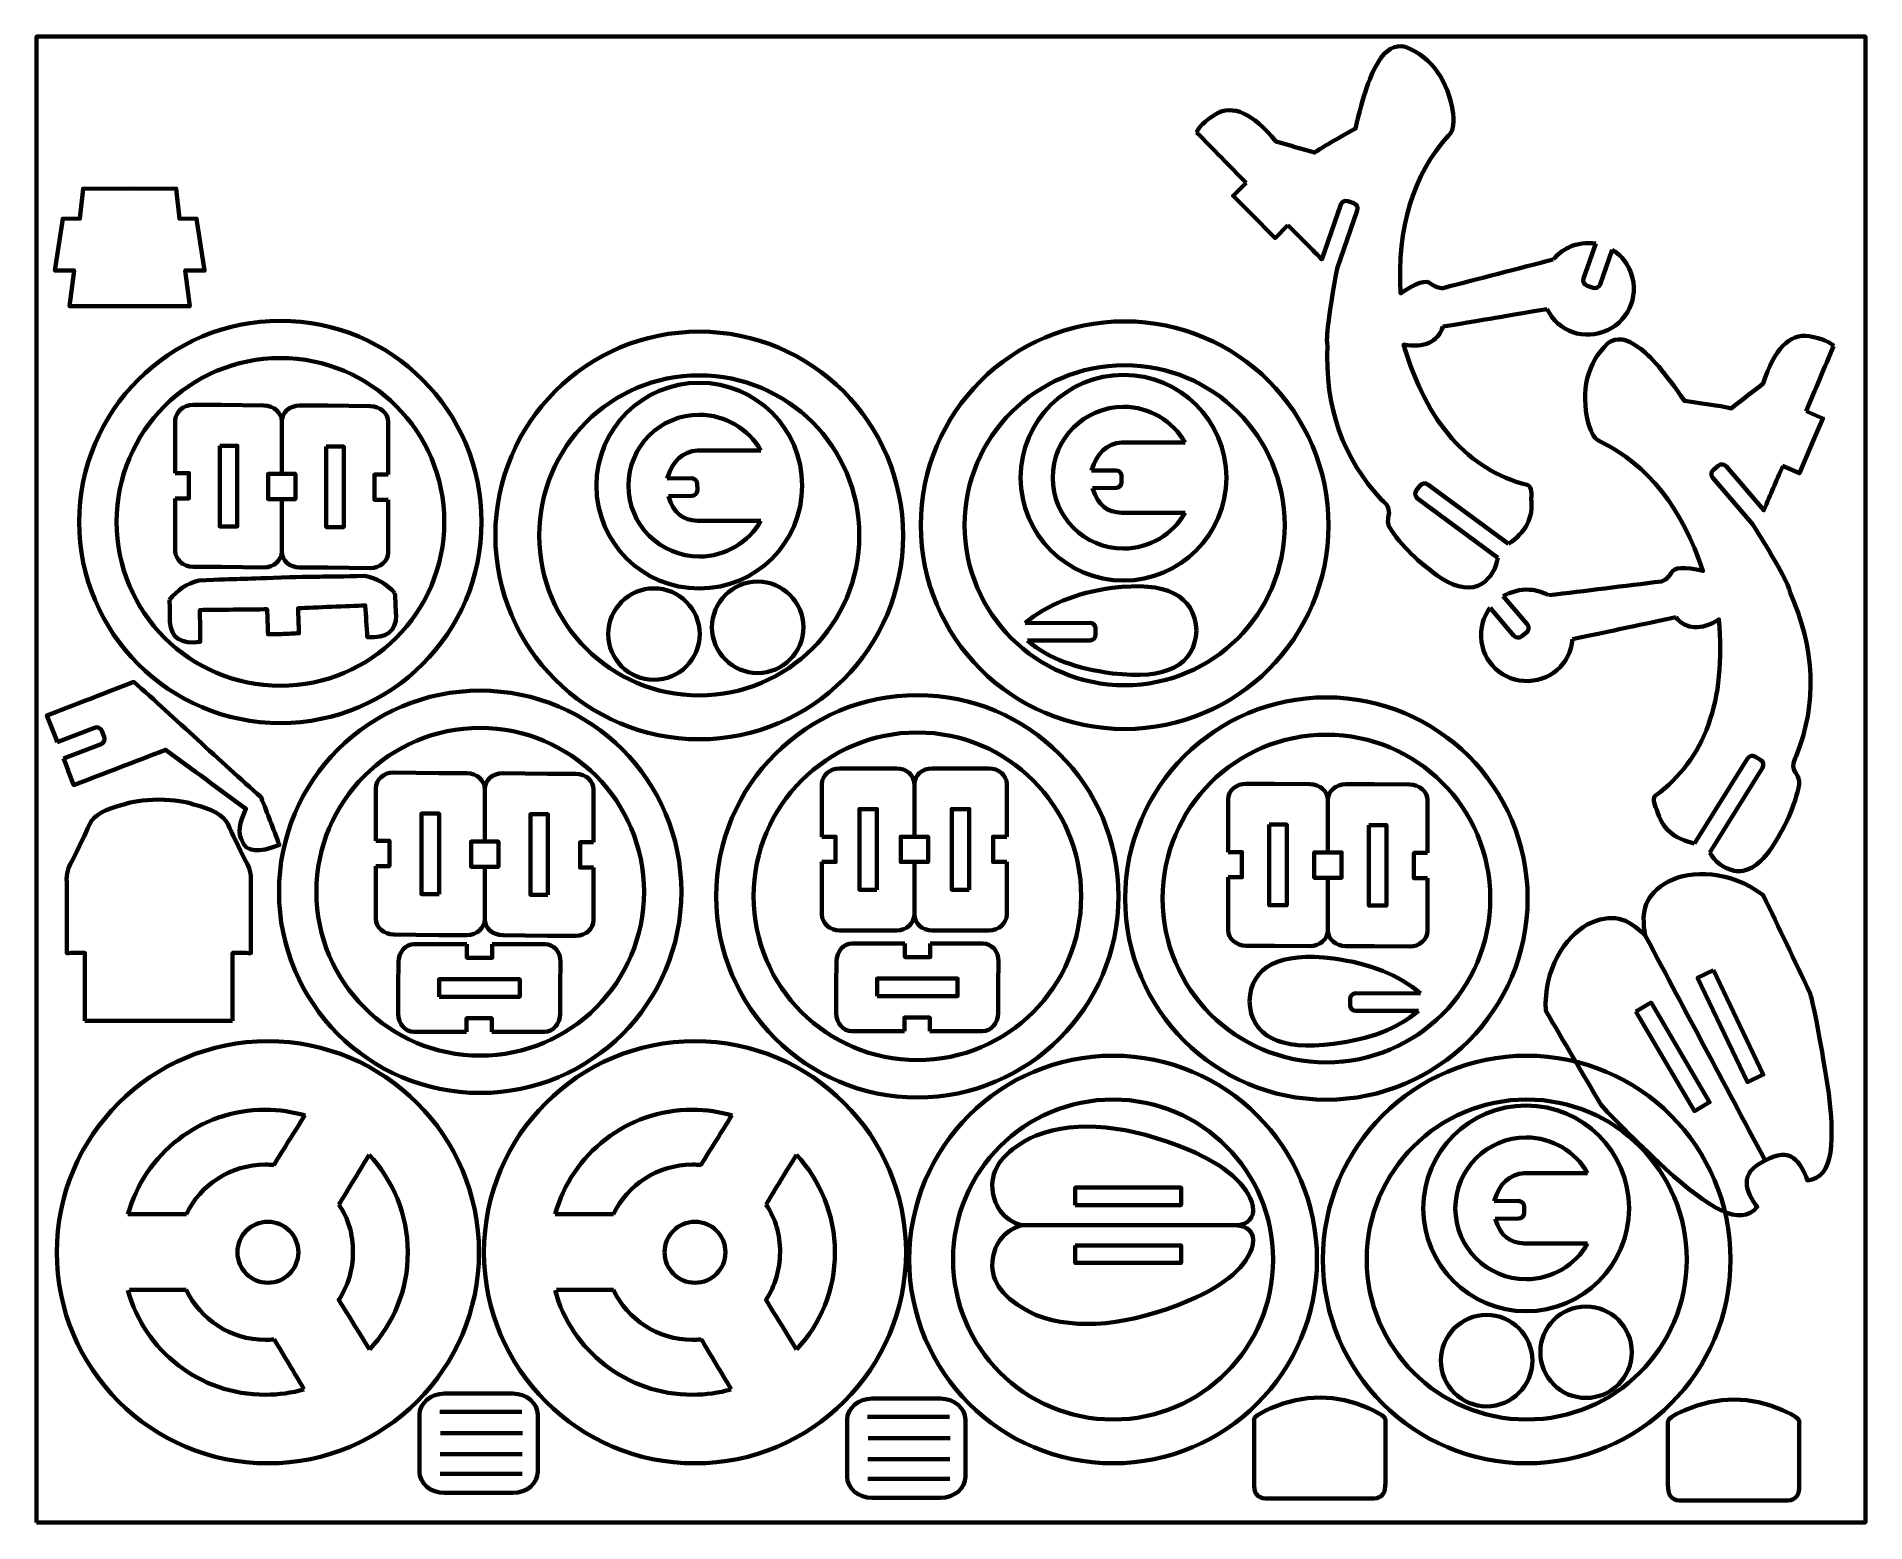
# Model space of a CAD drawing. Header units: inches. Extents: x -305 to 305, y -229 to 267.
import ezdxf

# ---------------------------------------------------------------- set-up
doc = ezdxf.new("R2010")
doc.units = ezdxf.units.IN
doc.header["$MEASUREMENT"] = 0
doc.layers.add('Layer 1', color=1, linetype='Continuous')

msp = doc.modelspace()

# ---------------------------------------------------------------- linework, layer by layer
at = {"lineweight": 70}
msp.add_lwpolyline([(-304.8, -228.6), (304.8, -228.6), (304.8, 266.7), (-304.8, 266.7), (-304.8, -228.6)], close=True, dxfattribs=at)
at = {"layer": 'Layer 1', "lineweight": 70}
for points in [[(151.5, 263.31), (147.89, 264.1), (144.89, 262.41), (142.49, 258.26)], [(98.36, 217.94), (92.93, 223.45), (87.3, 229.25), (81.87, 234.76)], [(163.97, 170), (181.15, 172.9), (181.55, 172.97), (198.73, 175.86)], [(218.93, 164.5), (222, 166.55), (225.41, 166.09), (229.16, 163.1)], [(285.01, 141.8), (288.04, 148.92), (291.15, 156.38), (294.18, 163.5)], [(-258.56, 112.75), (-258.56, 106.9), (-258.56, 101.06), (-258.56, 95.21)], [(-223.09, 112.52), (-223.09, 106.67), (-223.09, 100.82), (-223.09, 94.97)], [(-187.62, 112.28), (-187.62, 106.43), (-187.62, 100.59), (-187.62, 94.74)], [(-250.73, 85.36), (-254.68, 84.43), (-257.92, 82.28), (-260.46, 78.91)], [(-223.16, 86.42), (-238.2, 85.7), (-235.69, 86.08), (-250.73, 85.36)], [(-223.16, 86.42), (-208.11, 86.75), (-210.58, 86.59), (-195.53, 86.91)], [(-195.53, 86.91), (-191.52, 86.26), (-188.14, 84.33), (-185.37, 81.15)], [(241.59, 73.13), (224.54, 69.51), (224.15, 69.43), (207.11, 65.81)], [(-191.73, -1.39), (-191.73, 4.45), (-191.73, 10.3), (-191.73, 16.15)], [(-155.42, -1.63), (-155.42, 4.22), (-155.42, 10.07), (-155.42, 15.92)], [(-119.11, -1.86), (-119.11, 3.99), (-119.11, 9.83), (-119.11, 15.68)], [(-43.01, -0.03), (-43.01, 5.82), (-43.01, 11.67), (-43.01, 17.52)], [(-12.22, -0.03), (-12.22, 5.82), (-12.22, 11.67), (-12.22, 17.52)], [(18.57, -0.03), (18.57, 5.82), (18.57, 11.67), (18.57, 17.52)], [(92.4, -13.56), (92.4, -19.41), (92.4, -25.26), (92.4, -31.11)], [(125.63, -13.7), (125.63, -19.55), (125.63, -25.4), (125.63, -31.25)], [(158.85, -13.85), (158.85, -19.69), (158.85, -25.54), (158.85, -31.39)], [(-152.92, -35.79), (-147.07, -35.79), (-141.23, -35.79), (-135.38, -35.79)], [(-6.93, -35.58), (-1.08, -35.58), (4.76, -35.58), (10.61, -35.58)], [(-288.68, -61.44), (-272.27, -61.44), (-280.47, -61.44), (-264.07, -61.44)], [(-239.46, -61.44), (-255.87, -61.44), (-247.66, -61.44), (-264.07, -61.44)], [(-153.06, -65.08), (-147.22, -65.08), (-141.37, -65.08), (-135.52, -65.08)], [(-7.07, -64.87), (-1.22, -64.87), (4.62, -64.87), (10.47, -64.87)], [(-215.38, -92.89), (-218.84, -98.42), (-222.3, -103.94), (-225.75, -109.46)], [(-73.02, -92.89), (-76.47, -98.42), (-79.93, -103.94), (-83.39, -109.46)], [(-204.04, -122.66), (-203.03, -121), (-198.69, -113.88), (-193.92, -106.04)], [(-61.67, -122.66), (-60.66, -121), (-56.32, -113.88), (-51.55, -106.04)], [(-274.33, -125.83), (-254.87, -125.83), (-254.87, -125.83), (-254.87, -125.83)], [(-131.96, -125.83), (-112.5, -125.83), (-112.5, -125.83), (-112.5, -125.83)], [(94.66, -129.55), (99.17, -129.31), (101.17, -127.19), (100.65, -123.18)], [(94.66, -129.55), (99.17, -129.79), (101.17, -131.92), (100.65, -135.92)], [(-254.91, -151.11), (-261.23, -151.11), (-267.54, -151.11), (-273.86, -151.11)], [(-112.54, -151.11), (-118.86, -151.11), (-125.18, -151.11), (-131.49, -151.11)], [(-193.82, -170.94), (-204.04, -154.42), (-204.2, -154.15), (-204.04, -154.42)], [(-51.46, -170.94), (-61.67, -154.42), (-61.84, -154.15), (-61.67, -154.42)], [(-215.67, -184.14), (-218.99, -178.59), (-222.31, -173.04), (-225.63, -167.49)], [(-73.3, -184.14), (-76.63, -178.59), (-79.95, -173.04), (-83.27, -167.49)], [(139.17, -190.56), (128.55, -185.82), (117.7, -185.82), (106.62, -190.56)], [(277.15, -191.2), (266.54, -186.45), (255.69, -186.45), (244.6, -191.2)], [(-143, -191.74), (-143, -191.74), (-170.33, -191.74), (-170.33, -191.74)], [(-0.46, -193.4), (-0.46, -193.4), (-27.79, -193.4), (-27.79, -193.4)], [(106.62, -190.56), (102.5, -192.31), (100.63, -193.68), (101, -194.68)], [(101, -194.68), (101, -194.68), (101, -215.28), (101, -215.28)], [(139.17, -190.56), (143.29, -192.31), (145.16, -193.68), (144.78, -194.68)], [(144.78, -194.68), (144.78, -194.68), (144.78, -215.28), (144.78, -215.28)], [(244.6, -191.2), (240.48, -192.94), (238.61, -194.32), (238.99, -195.32)], [(277.15, -191.2), (281.27, -192.94), (283.14, -194.32), (282.77, -195.32)], [(-142.81, -198.86), (-142.81, -198.86), (-170.15, -198.86), (-170.15, -198.86)], [(-0.27, -200.51), (-0.27, -200.51), (-27.6, -200.51), (-27.6, -200.51)], [(238.99, -195.32), (238.99, -195.32), (238.99, -215.91), (238.99, -215.91)], [(282.77, -195.32), (282.77, -195.32), (282.77, -215.91), (282.77, -215.91)], [(-142.91, -205.88), (-142.91, -205.88), (-170.24, -205.88), (-170.24, -205.88)], [(-142.91, -212.43), (-142.91, -212.43), (-170.24, -212.43), (-170.24, -212.43)], [(-0.36, -207.53), (-0.36, -207.53), (-27.7, -207.53), (-27.7, -207.53)], [(-0.36, -214.09), (-0.36, -214.09), (-27.7, -214.09), (-27.7, -214.09)], [(101, -215.28), (100.84, -218.74), (102.12, -220.51), (104.84, -220.61)], [(144.78, -215.28), (144.94, -218.74), (143.66, -220.51), (140.95, -220.61)], [(238.99, -215.91), (238.83, -219.37), (240.11, -221.15), (242.82, -221.25)], [(282.77, -215.91), (282.93, -219.37), (281.65, -221.15), (278.93, -221.25)], [(104.84, -220.61), (104.84, -220.61), (122.89, -220.61), (122.89, -220.61)], [(140.95, -220.61), (140.95, -220.61), (122.89, -220.61), (122.89, -220.61)], [(242.82, -221.25), (242.82, -221.25), (260.88, -221.25), (260.88, -221.25)], [(278.93, -221.25), (278.93, -221.25), (260.88, -221.25), (260.88, -221.25)]]:
    msp.add_open_spline(points, degree=3, dxfattribs=at)
for points, knots in [([(200.73, 192.39), (188.76, 189.26), (176, 186), (164.04, 182.86), (164.04, 182.86), (162.72, 182.79), (161.37, 183.26), (159.97, 184.26), (159.97, 184.26), (158.43, 185.77), (155.06, 184.71), (149.88, 181.07), (149.88, 181.07), (148.6, 203.04), (153.93, 220.61), (165.88, 233.77), (165.88, 233.77), (167.21, 234.84), (167.7, 237.24), (167.36, 240.98), (167.36, 240.98), (165.73, 252.07), (160.45, 259.52), (151.5, 263.31)], [0, 0, 0, 0, 0.166667, 0.166667, 0.166667, 0.166667, 0.333333, 0.333333, 0.333333, 0.333333, 0.5, 0.5, 0.5, 0.5, 0.666667, 0.666667, 0.666667, 0.666667, 0.833333, 0.833333, 0.833333, 0.833333, 1, 1, 1, 1]), ([(142.49, 258.26), (139.86, 254.4), (137.3, 247), (134.83, 236.05), (134.83, 236.05), (127.18, 231.77), (122.65, 229.09), (121.23, 228.01), (121.23, 228.01), (116.92, 229.26), (112.61, 230.51), (108.3, 231.76), (108.3, 231.76), (100.62, 241.15), (93.92, 244.18), (88.22, 240.84), (88.22, 240.84), (84.53, 238.49), (82.41, 236.46), (81.87, 234.76)], [0, 0, 0, 0, 0.2, 0.2, 0.2, 0.2, 0.4, 0.4, 0.4, 0.4, 0.6, 0.6, 0.6, 0.6, 0.8, 0.8, 0.8, 0.8, 1, 1, 1, 1]), ([(-273.77, 176.83), (-273.77, 176.83), (-293.8, 176.83), (-293.8, 176.83), (-293.8, 176.83), (-293.8, 176.83), (-292.29, 188.76), (-292.29, 188.76), (-292.29, 188.76), (-292.29, 188.76), (-298.71, 188.72), (-298.71, 188.72), (-298.71, 188.72), (-298.71, 188.72), (-296.09, 205.99), (-296.09, 205.99), (-296.09, 205.99), (-296.09, 205.99), (-290.35, 206.02), (-290.35, 206.02), (-290.35, 206.02), (-290.35, 206.02), (-289.31, 215.97), (-289.31, 215.97), (-289.31, 215.97), (-289.31, 215.97), (-273.77, 216.01), (-273.77, 216.01)], [0, 0, 0, 0, 0.142857, 0.142857, 0.142857, 0.142857, 0.285714, 0.285714, 0.285714, 0.285714, 0.428571, 0.428571, 0.428571, 0.428571, 0.571429, 0.571429, 0.571429, 0.571429, 0.714286, 0.714286, 0.714286, 0.714286, 0.857143, 0.857143, 0.857143, 0.857143, 1, 1, 1, 1]), ([(-273.77, 176.83), (-273.77, 176.83), (-253.74, 176.83), (-253.74, 176.83), (-253.74, 176.83), (-253.74, 176.83), (-255.25, 188.76), (-255.25, 188.76), (-255.25, 188.76), (-255.25, 188.76), (-248.82, 188.72), (-248.82, 188.72), (-248.82, 188.72), (-248.82, 188.72), (-251.44, 205.99), (-251.44, 205.99), (-251.44, 205.99), (-251.44, 205.99), (-257.19, 206.02), (-257.19, 206.02), (-257.19, 206.02), (-257.19, 206.02), (-258.23, 215.97), (-258.23, 215.97), (-258.23, 215.97), (-258.23, 215.97), (-273.77, 216.01), (-273.77, 216.01)], [0, 0, 0, 0, 0.142857, 0.142857, 0.142857, 0.142857, 0.285714, 0.285714, 0.285714, 0.285714, 0.428571, 0.428571, 0.428571, 0.428571, 0.571429, 0.571429, 0.571429, 0.571429, 0.714286, 0.714286, 0.714286, 0.714286, 0.857143, 0.857143, 0.857143, 0.857143, 1, 1, 1, 1]), ([(99.74, 207.89), (99.74, 207.89), (94.03, 213.65), (94.03, 213.65), (94.03, 213.65), (94.03, 213.65), (98.36, 217.94), (98.36, 217.94)], [0, 0, 0, 0, 0.5, 0.5, 0.5, 0.5, 1, 1, 1, 1]), ([(112.33, 203.84), (112.33, 203.84), (108, 199.55), (108, 199.55), (108, 199.55), (108, 199.55), (99.74, 207.89), (99.74, 207.89)], [0, 0, 0, 0, 0.5, 0.5, 0.5, 0.5, 1, 1, 1, 1]), ([(125.49, 163.94), (124.86, 165.59), (125.93, 174.07), (128.7, 189.37), (128.7, 189.37), (128.7, 189.37), (135.43, 208.76), (135.43, 208.76), (135.43, 208.76), (135.76, 209.73), (135.25, 210.8), (134.28, 211.13), (134.28, 211.13), (134.28, 211.13), (132.28, 211.83), (132.28, 211.83), (132.28, 211.83), (131.31, 212.16), (130.24, 211.64), (129.91, 210.67), (129.91, 210.67), (129.91, 210.67), (123.58, 192.42), (123.58, 192.42), (123.58, 192.42), (119.21, 196.86), (116.63, 199.47), (112.31, 203.83)], [0, 0, 0, 0, 0.142857, 0.142857, 0.142857, 0.142857, 0.285714, 0.285714, 0.285714, 0.285714, 0.428571, 0.428571, 0.428571, 0.428571, 0.571429, 0.571429, 0.571429, 0.571429, 0.714286, 0.714286, 0.714286, 0.714286, 0.857143, 0.857143, 0.857143, 0.857143, 1, 1, 1, 1]), ([(220.38, 195.62), (222.9, 194.12), (224.81, 192.03), (226.17, 189.12), (226.17, 189.12), (229.75, 181.51), (226.47, 172.43), (218.85, 168.85), (218.85, 168.85), (211.23, 165.28), (202.31, 168.25), (198.73, 175.86)], [0, 0, 0, 0, 0.333333, 0.333333, 0.333333, 0.333333, 0.666667, 0.666667, 0.666667, 0.666667, 1, 1, 1, 1]), ([(200.82, 192.51), (202.17, 194.13), (203.88, 195.49), (205.9, 196.44), (205.9, 196.44), (208.76, 197.78), (212.01, 198.13), (214.91, 197.68)], [0, 0, 0, 0, 0.5, 0.5, 0.5, 0.5, 1, 1, 1, 1]), ([(220.38, 195.62), (220.38, 195.62), (216.38, 184.09), (216.38, 184.09), (216.38, 184.09), (216.05, 183.12), (214.98, 182.6), (214.01, 182.94), (214.01, 182.94), (214.01, 182.94), (212.01, 183.63), (212.01, 183.63), (212.01, 183.63), (211.04, 183.97), (210.53, 185.04), (210.86, 186.01), (210.86, 186.01), (210.86, 186.01), (214.91, 197.68), (214.91, 197.68)], [0, 0, 0, 0, 0.2, 0.2, 0.2, 0.2, 0.4, 0.4, 0.4, 0.4, 0.6, 0.6, 0.6, 0.6, 0.8, 0.8, 0.8, 0.8, 1, 1, 1, 1]), ([(-223.53, 171.97), (-186.5, 171.97), (-156.47, 141.94), (-156.47, 104.91), (-156.47, 104.91), (-156.47, 67.89), (-186.5, 37.86), (-223.53, 37.86), (-223.53, 37.86), (-260.56, 37.86), (-290.58, 67.89), (-290.58, 104.91), (-290.58, 104.91), (-290.58, 141.94), (-260.56, 171.97), (-223.53, 171.97)], [0, 0, 0, 0, 0.25, 0.25, 0.25, 0.25, 0.5, 0.5, 0.5, 0.5, 0.75, 0.75, 0.75, 0.75, 1, 1, 1, 1]), ([(57.88, 171.77), (95.4, 171.77), (125.83, 141.34), (125.83, 103.82), (125.83, 103.82), (125.83, 66.31), (95.4, 35.88), (57.88, 35.88), (57.88, 35.88), (20.36, 35.88), (-10.06, 66.31), (-10.06, 103.82), (-10.06, 103.82), (-10.06, 141.34), (20.36, 171.77), (57.88, 171.77)], [0, 0, 0, 0, 0.25, 0.25, 0.25, 0.25, 0.5, 0.5, 0.5, 0.5, 0.75, 0.75, 0.75, 0.75, 1, 1, 1, 1]), ([(-83.92, 168.35), (-46.4, 168.35), (-15.98, 137.92), (-15.98, 100.41), (-15.98, 100.41), (-15.98, 62.89), (-46.4, 32.46), (-83.92, 32.46), (-83.92, 32.46), (-121.44, 32.46), (-151.87, 62.89), (-151.87, 100.41), (-151.87, 100.41), (-151.87, 137.92), (-121.44, 168.35), (-83.92, 168.35)], [0, 0, 0, 0, 0.25, 0.25, 0.25, 0.25, 0.5, 0.5, 0.5, 0.5, 0.75, 0.75, 0.75, 0.75, 1, 1, 1, 1]), ([(163.97, 170), (162.19, 164.83), (157.82, 162.84), (150.84, 164.05), (150.84, 164.05), (158.62, 137.92), (172.36, 122.31), (192.06, 117.22), (192.06, 117.22), (193.18, 116.89), (193.63, 115.34), (193.41, 112.58), (193.41, 112.58), (194.16, 106.4), (191.62, 101.4), (185.8, 97.59)], [0, 0, 0, 0, 0.25, 0.25, 0.25, 0.25, 0.5, 0.5, 0.5, 0.5, 0.75, 0.75, 0.75, 0.75, 1, 1, 1, 1]), ([(229.16, 163.1), (233.03, 160.48), (238.13, 154.53), (244.45, 145.26), (244.45, 145.26), (253.13, 144.08), (258.33, 143.25), (260.05, 142.77), (260.05, 142.77), (263.6, 145.52), (267.15, 148.26), (270.7, 151.01), (270.7, 151.01), (274.39, 162.56), (279.51, 167.84), (286.04, 166.83), (286.04, 166.83), (290.34, 166), (293.05, 164.89), (294.18, 163.5)], [0, 0, 0, 0, 0.2, 0.2, 0.2, 0.2, 0.4, 0.4, 0.4, 0.4, 0.6, 0.6, 0.6, 0.6, 0.8, 0.8, 0.8, 0.8, 1, 1, 1, 1]), ([(-223.53, 159.52), (-193.37, 159.52), (-168.92, 135.07), (-168.92, 104.91), (-168.92, 104.91), (-168.92, 74.76), (-193.37, 50.3), (-223.53, 50.3), (-223.53, 50.3), (-253.68, 50.3), (-278.14, 74.76), (-278.14, 104.91), (-278.14, 104.91), (-278.14, 135.07), (-253.68, 159.52), (-223.53, 159.52)], [0, 0, 0, 0, 0.25, 0.25, 0.25, 0.25, 0.5, 0.5, 0.5, 0.5, 0.75, 0.75, 0.75, 0.75, 1, 1, 1, 1]), ([(182.23, 92.96), (181.74, 89.28), (179.97, 86.39), (176.92, 84.27), (176.92, 84.27), (173.45, 82.12), (168.96, 82.73), (163.44, 86.11), (163.44, 86.11), (155.8, 91.38), (150.04, 97.05), (146.15, 103.12), (146.15, 103.12), (145.53, 104.14), (145.49, 105.7), (146.02, 107.81), (146.02, 107.81), (146.04, 109.44), (145.26, 110.9), (143.65, 112.18), (143.65, 112.18), (130.59, 126.05), (124.54, 143.31), (125.49, 163.94)], [0, 0, 0, 0, 0.166667, 0.166667, 0.166667, 0.166667, 0.333333, 0.333333, 0.333333, 0.333333, 0.5, 0.5, 0.5, 0.5, 0.666667, 0.666667, 0.666667, 0.666667, 0.833333, 0.833333, 0.833333, 0.833333, 1, 1, 1, 1]), ([(199.18, 80.46), (211.46, 81.93), (224.52, 83.58), (236.81, 85.06), (236.81, 85.06), (238.05, 85.48), (239.14, 86.41), (240.08, 87.85), (240.08, 87.85), (240.95, 89.83), (244.47, 90.08), (250.63, 88.59), (250.63, 88.59), (243.76, 109.5), (232.35, 123.88), (216.4, 131.74), (216.4, 131.74), (214.77, 132.25), (213.43, 134.3), (212.38, 137.9), (212.38, 137.9), (209.82, 148.81), (212, 157.68), (218.93, 164.5)], [0, 0, 0, 0, 0.166667, 0.166667, 0.166667, 0.166667, 0.333333, 0.333333, 0.333333, 0.333333, 0.5, 0.5, 0.5, 0.5, 0.666667, 0.666667, 0.666667, 0.666667, 0.833333, 0.833333, 0.833333, 0.833333, 1, 1, 1, 1]), ([(-83.92, 153.75), (-54.47, 153.75), (-30.58, 129.86), (-30.58, 100.41), (-30.58, 100.41), (-30.58, 70.95), (-54.47, 47.07), (-83.92, 47.07), (-83.92, 47.07), (-113.38, 47.07), (-137.26, 70.95), (-137.26, 100.41), (-137.26, 100.41), (-137.26, 129.86), (-113.38, 153.75), (-83.92, 153.75)], [0, 0, 0, 0, 0.25, 0.25, 0.25, 0.25, 0.5, 0.5, 0.5, 0.5, 0.75, 0.75, 0.75, 0.75, 1, 1, 1, 1]), ([(57.88, 157.16), (87.34, 157.16), (111.22, 133.28), (111.22, 103.82), (111.22, 103.82), (111.22, 74.37), (87.34, 50.48), (57.88, 50.48), (57.88, 50.48), (28.43, 50.48), (4.54, 74.37), (4.54, 103.82), (4.54, 103.82), (4.54, 133.28), (28.43, 157.16), (57.88, 157.16)], [0, 0, 0, 0, 0.25, 0.25, 0.25, 0.25, 0.5, 0.5, 0.5, 0.5, 0.75, 0.75, 0.75, 0.75, 1, 1, 1, 1]), ([(57.51, 153.95), (76.44, 153.95), (91.8, 138.59), (91.8, 119.66), (91.8, 119.66), (91.8, 100.72), (76.44, 85.37), (57.51, 85.37), (57.51, 85.37), (38.57, 85.37), (23.22, 100.72), (23.22, 119.66), (23.22, 119.66), (23.22, 138.59), (38.57, 153.95), (57.51, 153.95)], [0, 0, 0, 0, 0.25, 0.25, 0.25, 0.25, 0.5, 0.5, 0.5, 0.5, 0.75, 0.75, 0.75, 0.75, 1, 1, 1, 1]), ([(-83.89, 151.29), (-64.96, 151.29), (-49.6, 135.94), (-49.6, 117), (-49.6, 117), (-49.6, 98.07), (-64.96, 82.71), (-83.89, 82.71), (-83.89, 82.71), (-102.83, 82.71), (-118.18, 98.07), (-118.18, 117), (-118.18, 117), (-118.18, 135.94), (-102.83, 151.29), (-83.89, 151.29)], [0, 0, 0, 0, 0.25, 0.25, 0.25, 0.25, 0.5, 0.5, 0.5, 0.5, 0.75, 0.75, 0.75, 0.75, 1, 1, 1, 1]), ([(-258.56, 121.18), (-258.56, 121.18), (-258.56, 138.72), (-258.56, 138.72), (-258.56, 138.72), (-258.56, 141.6), (-255.87, 143.96), (-252.58, 143.96), (-252.58, 143.96), (-252.58, 143.96), (-243.17, 143.96), (-243.17, 143.96)], [0, 0, 0, 0, 0.333333, 0.333333, 0.333333, 0.333333, 0.666667, 0.666667, 0.666667, 0.666667, 1, 1, 1, 1]), ([(-223.09, 138.49), (-223.09, 141.37), (-225.78, 143.67), (-229.07, 143.73), (-229.07, 143.73), (-229.07, 143.73), (-243.17, 143.96), (-243.17, 143.96)], [0, 0, 0, 0, 0.5, 0.5, 0.5, 0.5, 1, 1, 1, 1]), ([(-223.09, 120.94), (-223.09, 120.94), (-223.09, 138.49), (-223.09, 138.49), (-223.09, 138.49), (-223.09, 141.37), (-220.4, 143.73), (-217.11, 143.73), (-217.11, 143.73), (-217.11, 143.73), (-207.69, 143.73), (-207.69, 143.73)], [0, 0, 0, 0, 0.333333, 0.333333, 0.333333, 0.333333, 0.666667, 0.666667, 0.666667, 0.666667, 1, 1, 1, 1]), ([(-187.62, 120.71), (-187.62, 120.71), (-187.62, 138.25), (-187.62, 138.25), (-187.62, 138.25), (-187.62, 141.13), (-190.31, 143.44), (-193.59, 143.49), (-193.59, 143.49), (-193.59, 143.49), (-207.69, 143.73), (-207.69, 143.73)], [0, 0, 0, 0, 0.333333, 0.333333, 0.333333, 0.333333, 0.666667, 0.666667, 0.666667, 0.666667, 1, 1, 1, 1]), ([(-63.4, 105.25), (-67.48, 98.16), (-75.13, 93.38), (-83.89, 93.38), (-83.89, 93.38), (-96.94, 93.38), (-107.52, 103.96), (-107.52, 117), (-107.52, 117), (-107.52, 130.05), (-96.94, 140.63), (-83.89, 140.63), (-83.89, 140.63), (-75.13, 140.63), (-67.48, 135.85), (-63.4, 128.76)], [0, 0, 0, 0, 0.25, 0.25, 0.25, 0.25, 0.5, 0.5, 0.5, 0.5, 0.75, 0.75, 0.75, 0.75, 1, 1, 1, 1]), ([(78, 107.9), (73.92, 100.81), (66.27, 96.03), (57.51, 96.03), (57.51, 96.03), (44.46, 96.03), (33.89, 106.61), (33.89, 119.66), (33.89, 119.66), (33.89, 132.7), (44.46, 143.28), (57.51, 143.28), (57.51, 143.28), (66.27, 143.28), (73.92, 138.5), (78, 131.41)], [0, 0, 0, 0, 0.25, 0.25, 0.25, 0.25, 0.5, 0.5, 0.5, 0.5, 0.75, 0.75, 0.75, 0.75, 1, 1, 1, 1]), ([(287.42, 131.94), (287.42, 131.94), (290.62, 139.4), (290.62, 139.4), (290.62, 139.4), (290.62, 139.4), (285.01, 141.8), (285.01, 141.8)], [0, 0, 0, 0, 0.5, 0.5, 0.5, 0.5, 1, 1, 1, 1]), ([(-243.75, 130.28), (-243.75, 130.28), (-237.9, 130.28), (-237.9, 130.28), (-237.9, 130.28), (-237.9, 130.28), (-237.9, 103.41), (-237.9, 103.41), (-237.9, 103.41), (-237.9, 103.41), (-243.75, 103.41), (-243.75, 103.41), (-243.75, 103.41), (-243.75, 103.41), (-243.75, 130.28), (-243.75, 130.28)], [0, 0, 0, 0, 0.25, 0.25, 0.25, 0.25, 0.5, 0.5, 0.5, 0.5, 0.75, 0.75, 0.75, 0.75, 1, 1, 1, 1]), ([(-208.27, 130.05), (-208.27, 130.05), (-202.43, 130.05), (-202.43, 130.05), (-202.43, 130.05), (-202.43, 130.05), (-202.43, 103.18), (-202.43, 103.18), (-202.43, 103.18), (-202.43, 103.18), (-208.27, 103.18), (-208.27, 103.18), (-208.27, 103.18), (-208.27, 103.18), (-208.27, 130.05), (-208.27, 130.05)], [0, 0, 0, 0, 0.25, 0.25, 0.25, 0.25, 0.5, 0.5, 0.5, 0.5, 0.75, 0.75, 0.75, 0.75, 1, 1, 1, 1]), ([(-63.4, 128.76), (-70.42, 128.76), (-77.44, 128.76), (-84.46, 128.76), (-84.46, 128.76), (-89.42, 128.38), (-92.74, 125.41), (-94.58, 119.38)], [0, 0, 0, 0, 0.5, 0.5, 0.5, 0.5, 1, 1, 1, 1]), ([(78, 131.41), (70.98, 131.41), (63.96, 131.41), (56.95, 131.41), (56.95, 131.41), (51.99, 131.03), (48.66, 128.06), (46.82, 122.03)], [0, 0, 0, 0, 0.5, 0.5, 0.5, 0.5, 1, 1, 1, 1]), ([(277.2, 123.56), (277.2, 123.56), (282.8, 121.16), (282.8, 121.16), (282.8, 121.16), (282.8, 121.16), (287.42, 131.94), (287.42, 131.94)], [0, 0, 0, 0, 0.5, 0.5, 0.5, 0.5, 1, 1, 1, 1]), ([(46.82, 122.03), (46.82, 122.03), (54.94, 122.1), (54.94, 122.1), (54.94, 122.1), (55.97, 122.11), (56.82, 121.28), (56.83, 120.25), (56.83, 120.25), (56.83, 120.25), (56.85, 118.14), (56.85, 118.14), (56.85, 118.14), (56.86, 117.12), (56.02, 116.27), (55, 116.26), (55, 116.26), (55, 116.26), (47.19, 116.19), (47.19, 116.19)], [0, 0, 0, 0, 0.2, 0.2, 0.2, 0.2, 0.4, 0.4, 0.4, 0.4, 0.6, 0.6, 0.6, 0.6, 0.8, 0.8, 0.8, 0.8, 1, 1, 1, 1]), ([(279.6, 81.61), (279.59, 83.38), (275.48, 90.87), (267.28, 104.09), (267.28, 104.09), (267.28, 104.09), (253.91, 119.65), (253.91, 119.65), (253.91, 119.65), (253.24, 120.43), (253.33, 121.62), (254.11, 122.28), (254.11, 122.28), (254.11, 122.28), (255.71, 123.66), (255.71, 123.66), (255.71, 123.66), (256.49, 124.33), (257.67, 124.24), (258.34, 123.46), (258.34, 123.46), (258.34, 123.46), (270.93, 108.81), (270.93, 108.81), (270.93, 108.81), (273.36, 114.54), (274.81, 117.91), (277.22, 123.55)], [0, 0, 0, 0, 0.142857, 0.142857, 0.142857, 0.142857, 0.285714, 0.285714, 0.285714, 0.285714, 0.428571, 0.428571, 0.428571, 0.428571, 0.571429, 0.571429, 0.571429, 0.571429, 0.714286, 0.714286, 0.714286, 0.714286, 0.857143, 0.857143, 0.857143, 0.857143, 1, 1, 1, 1]), ([(-258.56, 121.18), (-258.56, 121.18), (-254, 121.18), (-254, 121.18), (-254, 121.18), (-254, 121.18), (-254, 112.75), (-254, 112.75), (-254, 112.75), (-254, 112.75), (-258.56, 112.75), (-258.56, 112.75)], [0, 0, 0, 0, 0.333333, 0.333333, 0.333333, 0.333333, 0.666667, 0.666667, 0.666667, 0.666667, 1, 1, 1, 1]), ([(-223.09, 120.94), (-223.09, 120.94), (-227.64, 120.94), (-227.64, 120.94), (-227.64, 120.94), (-227.64, 120.94), (-227.64, 112.52), (-227.64, 112.52), (-227.64, 112.52), (-227.64, 112.52), (-223.09, 112.52), (-223.09, 112.52)], [0, 0, 0, 0, 0.333333, 0.333333, 0.333333, 0.333333, 0.666667, 0.666667, 0.666667, 0.666667, 1, 1, 1, 1]), ([(-223.09, 120.94), (-223.09, 120.94), (-218.53, 120.94), (-218.53, 120.94), (-218.53, 120.94), (-218.53, 120.94), (-218.53, 112.52), (-218.53, 112.52), (-218.53, 112.52), (-218.53, 112.52), (-223.09, 112.52), (-223.09, 112.52)], [0, 0, 0, 0, 0.333333, 0.333333, 0.333333, 0.333333, 0.666667, 0.666667, 0.666667, 0.666667, 1, 1, 1, 1]), ([(-187.62, 120.71), (-187.62, 120.71), (-192.17, 120.71), (-192.17, 120.71), (-192.17, 120.71), (-192.17, 120.71), (-192.17, 112.28), (-192.17, 112.28), (-192.17, 112.28), (-192.17, 112.28), (-187.62, 112.28), (-187.62, 112.28)], [0, 0, 0, 0, 0.333333, 0.333333, 0.333333, 0.333333, 0.666667, 0.666667, 0.666667, 0.666667, 1, 1, 1, 1]), ([(-94.58, 119.38), (-94.58, 119.38), (-86.46, 119.45), (-86.46, 119.45), (-86.46, 119.45), (-85.43, 119.46), (-84.58, 118.63), (-84.57, 117.6), (-84.57, 117.6), (-84.57, 117.6), (-84.55, 115.49), (-84.55, 115.49), (-84.55, 115.49), (-84.54, 114.46), (-85.38, 113.62), (-86.41, 113.61), (-86.41, 113.61), (-86.41, 113.61), (-94.21, 113.54), (-94.21, 113.54)], [0, 0, 0, 0, 0.2, 0.2, 0.2, 0.2, 0.4, 0.4, 0.4, 0.4, 0.6, 0.6, 0.6, 0.6, 0.8, 0.8, 0.8, 0.8, 1, 1, 1, 1]), ([(78, 107.9), (70.98, 107.9), (63.96, 107.9), (56.95, 107.9), (56.95, 107.9), (51.99, 108.28), (49.03, 110.16), (47.19, 116.19)], [0, 0, 0, 0, 0.5, 0.5, 0.5, 0.5, 1, 1, 1, 1]), ([(182.23, 92.96), (182.23, 92.96), (155.5, 112.73), (155.5, 112.73), (155.5, 112.73), (154.67, 113.34), (154.49, 114.52), (155.1, 115.34), (155.1, 115.34), (155.1, 115.34), (156.36, 117.04), (156.36, 117.04), (156.36, 117.04), (156.97, 117.87), (158.14, 118.04), (158.97, 117.43), (158.97, 117.43), (158.97, 117.43), (185.8, 97.59), (185.8, 97.59)], [0, 0, 0, 0, 0.2, 0.2, 0.2, 0.2, 0.4, 0.4, 0.4, 0.4, 0.6, 0.6, 0.6, 0.6, 0.8, 0.8, 0.8, 0.8, 1, 1, 1, 1]), ([(-63.4, 105.25), (-70.42, 105.25), (-77.44, 105.25), (-84.46, 105.25), (-84.46, 105.25), (-89.42, 105.63), (-92.37, 107.51), (-94.21, 113.54)], [0, 0, 0, 0, 0.5, 0.5, 0.5, 0.5, 1, 1, 1, 1]), ([(-243.17, 89.97), (-243.17, 89.97), (-252.58, 89.97), (-252.58, 89.97), (-252.58, 89.97), (-255.87, 89.97), (-258.56, 92.32), (-258.56, 95.21)], [0, 0, 0, 0, 0.5, 0.5, 0.5, 0.5, 1, 1, 1, 1]), ([(-243.17, 89.97), (-243.17, 89.97), (-229.07, 89.73), (-229.07, 89.73), (-229.07, 89.73), (-225.78, 89.68), (-223.09, 92.09), (-223.09, 94.97)], [0, 0, 0, 0, 0.5, 0.5, 0.5, 0.5, 1, 1, 1, 1]), ([(-207.69, 89.73), (-207.69, 89.73), (-217.11, 89.73), (-217.11, 89.73), (-217.11, 89.73), (-220.4, 89.73), (-223.09, 92.09), (-223.09, 94.97)], [0, 0, 0, 0, 0.5, 0.5, 0.5, 0.5, 1, 1, 1, 1]), ([(-207.69, 89.73), (-207.69, 89.73), (-193.59, 89.5), (-193.59, 89.5), (-193.59, 89.5), (-190.31, 89.44), (-187.62, 91.86), (-187.62, 94.74)], [0, 0, 0, 0, 0.5, 0.5, 0.5, 0.5, 1, 1, 1, 1]), ([(-185.37, 81.15), (-185.23, 78.69), (-185.09, 76.22), (-184.95, 73.76), (-184.95, 73.76), (-184.96, 68.45), (-188.17, 66.03), (-194.58, 66.53), (-194.58, 66.53), (-194.79, 70.04), (-195.01, 73.56), (-195.22, 77.08), (-195.22, 77.08), (-201.02, 76.77), (-211.87, 76.46), (-217.66, 76.15), (-217.66, 76.15), (-217.56, 73.38), (-217.46, 70.6), (-217.36, 67.82), (-217.36, 67.82), (-219.08, 67.74), (-220.79, 67.65), (-222.51, 67.56)], [0, 0, 0, 0, 0.166667, 0.166667, 0.166667, 0.166667, 0.333333, 0.333333, 0.333333, 0.333333, 0.5, 0.5, 0.5, 0.5, 0.666667, 0.666667, 0.666667, 0.666667, 0.833333, 0.833333, 0.833333, 0.833333, 1, 1, 1, 1]), ([(-99.01, 82.76), (-90.6, 82.76), (-83.77, 75.93), (-83.77, 67.52), (-83.77, 67.52), (-83.77, 59.1), (-90.6, 52.28), (-99.01, 52.28), (-99.01, 52.28), (-107.43, 52.28), (-114.25, 59.1), (-114.25, 67.52), (-114.25, 67.52), (-114.25, 75.93), (-107.43, 82.76), (-99.01, 82.76)], [0, 0, 0, 0, 0.25, 0.25, 0.25, 0.25, 0.5, 0.5, 0.5, 0.5, 0.75, 0.75, 0.75, 0.75, 1, 1, 1, 1]), ([(-64.44, 85.02), (-56.03, 85.02), (-49.2, 78.2), (-49.2, 69.78), (-49.2, 69.78), (-49.2, 61.36), (-56.03, 54.54), (-64.44, 54.54), (-64.44, 54.54), (-72.86, 54.54), (-79.68, 61.36), (-79.68, 69.78), (-79.68, 69.78), (-79.68, 78.2), (-72.86, 85.02), (-64.44, 85.02)], [0, 0, 0, 0, 0.25, 0.25, 0.25, 0.25, 0.5, 0.5, 0.5, 0.5, 0.75, 0.75, 0.75, 0.75, 1, 1, 1, 1]), ([(24.71, 71.18), (31.99, 77.33), (41.65, 81.23), (53.69, 82.89), (53.69, 82.89), (71.77, 85.2), (81.15, 80.49), (81.81, 68.76)], [0, 0, 0, 0, 0.5, 0.5, 0.5, 0.5, 1, 1, 1, 1]), ([(179.71, 76.24), (179.71, 76.24), (187.66, 66.99), (187.66, 66.99), (187.66, 66.99), (188.33, 66.21), (189.52, 66.11), (190.29, 66.78), (190.29, 66.78), (190.29, 66.78), (191.9, 68.16), (191.9, 68.16), (191.9, 68.16), (192.68, 68.83), (192.76, 70.01), (192.09, 70.79), (192.09, 70.79), (192.09, 70.79), (184.05, 80.16), (184.05, 80.16)], [0, 0, 0, 0, 0.2, 0.2, 0.2, 0.2, 0.4, 0.4, 0.4, 0.4, 0.6, 0.6, 0.6, 0.6, 0.8, 0.8, 0.8, 0.8, 1, 1, 1, 1]), ([(199.05, 80.53), (197.2, 81.54), (195.11, 82.18), (192.88, 82.32), (192.88, 82.32), (189.73, 82.52), (186.58, 81.65), (184.05, 80.16)], [0, 0, 0, 0, 0.5, 0.5, 0.5, 0.5, 1, 1, 1, 1]), ([(252.89, -5.24), (254.7, -8.48), (257.41, -10.53), (261.02, -11.38), (261.02, -11.38), (265.04, -12.1), (268.99, -9.88), (272.88, -4.72), (272.88, -4.72), (278.06, 2.99), (281.34, 10.38), (282.72, 17.45), (282.72, 17.45), (282.92, 18.63), (282.39, 20.1), (281.12, 21.87), (281.12, 21.87), (280.5, 23.37), (280.7, 25.02), (281.72, 26.8), (281.72, 26.8), (288.78, 44.5), (288.07, 62.77), (279.6, 81.61)], [0, 0, 0, 0, 0.166667, 0.166667, 0.166667, 0.166667, 0.333333, 0.333333, 0.333333, 0.333333, 0.5, 0.5, 0.5, 0.5, 0.666667, 0.666667, 0.666667, 0.666667, 0.833333, 0.833333, 0.833333, 0.833333, 1, 1, 1, 1]), ([(-260.46, 78.91), (-260.43, 76.44), (-260.4, 73.98), (-260.37, 71.51), (-260.37, 71.51), (-260, 66.21), (-256.63, 64.02), (-250.26, 64.96), (-250.26, 64.96), (-250.29, 68.48), (-250.32, 72.01), (-250.35, 75.54), (-250.35, 75.54), (-244.55, 75.63), (-233.74, 75.7), (-227.94, 75.8), (-227.94, 75.8), (-227.84, 73.02), (-227.75, 70.24), (-227.65, 67.47), (-227.65, 67.47), (-225.94, 67.5), (-224.22, 67.53), (-222.51, 67.56)], [0, 0, 0, 0, 0.166667, 0.166667, 0.166667, 0.166667, 0.333333, 0.333333, 0.333333, 0.333333, 0.5, 0.5, 0.5, 0.5, 0.666667, 0.666667, 0.666667, 0.666667, 0.833333, 0.833333, 0.833333, 0.833333, 1, 1, 1, 1]), ([(179.71, 76.24), (177.92, 73.93), (176.91, 71.27), (176.71, 68.07), (176.71, 68.07), (176.18, 59.67), (182.56, 52.43), (190.96, 51.9), (190.96, 51.9), (199.36, 51.37), (206.58, 57.42), (207.11, 65.81)], [0, 0, 0, 0, 0.333333, 0.333333, 0.333333, 0.333333, 0.666667, 0.666667, 0.666667, 0.666667, 1, 1, 1, 1]), ([(24.71, 71.18), (24.71, 71.18), (46.33, 71.28), (46.33, 71.28), (46.33, 71.28), (47.36, 71.28), (48.2, 70.45), (48.21, 69.42), (48.21, 69.42), (48.21, 69.42), (48.22, 67.31), (48.22, 67.31), (48.22, 67.31), (48.22, 66.28), (47.38, 65.44), (46.35, 65.44), (46.35, 65.44), (46.35, 65.44), (25.48, 65.34), (25.48, 65.34)], [0, 0, 0, 0, 0.2, 0.2, 0.2, 0.2, 0.4, 0.4, 0.4, 0.4, 0.6, 0.6, 0.6, 0.6, 0.8, 0.8, 0.8, 0.8, 1, 1, 1, 1]), ([(25.48, 65.34), (32.8, 59.24), (41.73, 56.02), (53.78, 54.44), (53.78, 54.44), (71.88, 52.25), (81.23, 57.02), (81.81, 68.76)], [0, 0, 0, 0, 0.5, 0.5, 0.5, 0.5, 1, 1, 1, 1]), ([(241.59, 73.13), (245.14, 68.96), (249.94, 68.72), (255.99, 72.41), (255.99, 72.41), (258.34, 45.25), (251.29, 25.68), (234.84, 13.72), (234.84, 13.72), (233.92, 12.99), (234.07, 11.39), (235.29, 8.91), (235.29, 8.91), (236.86, 2.88), (241.05, -0.84), (247.88, -2.25)], [0, 0, 0, 0, 0.25, 0.25, 0.25, 0.25, 0.5, 0.5, 0.5, 0.5, 0.75, 0.75, 0.75, 0.75, 1, 1, 1, 1]), ([(-297.89, 31.48), (-299.03, 34.44), (-300.21, 37.44), (-301.35, 40.4), (-301.35, 40.4), (-286.61, 46.08), (-287.08, 45.9), (-272.35, 51.57), (-272.35, 51.57), (-258.79, 39.54), (-243.52, 25.15), (-229.97, 13.12), (-229.97, 13.12), (-227.75, 7.36), (-226.06, 2.99), (-223.85, -2.78), (-223.85, -2.78), (-230.85, -5.51), (-235, -5.06), (-236.29, -1.45), (-236.29, -1.45), (-237.71, 1.01), (-237.28, 4.59), (-235, 9.28), (-235, 9.28), (-243.95, 15.83), (-252.89, 22.38), (-261.83, 28.94), (-261.83, 28.94), (-272.02, 25.01), (-282.21, 21.09), (-292.4, 17.17), (-292.4, 17.17), (-294.24, 21.95), (-293.97, 21.24), (-295.81, 26.02)], [0, 0, 0, 0, 0.111111, 0.111111, 0.111111, 0.111111, 0.222222, 0.222222, 0.222222, 0.222222, 0.333333, 0.333333, 0.333333, 0.333333, 0.444444, 0.444444, 0.444444, 0.444444, 0.555556, 0.555556, 0.555556, 0.555556, 0.666667, 0.666667, 0.666667, 0.666667, 0.777778, 0.777778, 0.777778, 0.777778, 0.888889, 0.888889, 0.888889, 0.888889, 1, 1, 1, 1]), ([(-156.93, 48.67), (-119.91, 48.67), (-89.88, 18.65), (-89.88, -18.38), (-89.88, -18.38), (-89.88, -55.41), (-119.91, -85.44), (-156.93, -85.44), (-156.93, -85.44), (-193.96, -85.44), (-223.99, -55.41), (-223.99, -18.38), (-223.99, -18.38), (-223.99, 18.65), (-193.96, 48.67), (-156.93, 48.67)], [0, 0, 0, 0, 0.25, 0.25, 0.25, 0.25, 0.5, 0.5, 0.5, 0.5, 0.75, 0.75, 0.75, 0.75, 1, 1, 1, 1]), ([(-11.21, 47.18), (25.81, 47.18), (55.84, 17.15), (55.84, -19.88), (55.84, -19.88), (55.84, -56.91), (25.81, -86.94), (-11.21, -86.94), (-11.21, -86.94), (-48.24, -86.94), (-78.27, -56.91), (-78.27, -19.88), (-78.27, -19.88), (-78.27, 17.15), (-48.24, 47.18), (-11.21, 47.18)], [0, 0, 0, 0, 0.25, 0.25, 0.25, 0.25, 0.5, 0.5, 0.5, 0.5, 0.75, 0.75, 0.75, 0.75, 1, 1, 1, 1]), ([(125.14, 46.43), (162.17, 46.43), (192.2, 16.4), (192.2, -20.63), (192.2, -20.63), (192.2, -57.66), (162.17, -87.68), (125.14, -87.68), (125.14, -87.68), (88.11, -87.68), (58.08, -57.66), (58.08, -20.63), (58.08, -20.63), (58.08, 16.4), (88.11, 46.43), (125.14, 46.43)], [0, 0, 0, 0, 0.25, 0.25, 0.25, 0.25, 0.5, 0.5, 0.5, 0.5, 0.75, 0.75, 0.75, 0.75, 1, 1, 1, 1]), ([(-297.89, 31.48), (-297.89, 31.48), (-285.44, 36.31), (-285.44, 36.31), (-285.44, 36.31), (-284.48, 36.69), (-283.39, 36.21), (-283.02, 35.25), (-283.02, 35.25), (-283.02, 35.25), (-282.25, 33.28), (-282.25, 33.28), (-282.25, 33.28), (-281.88, 32.33), (-282.36, 31.24), (-283.32, 30.87), (-283.32, 30.87), (-283.32, 30.87), (-295.81, 26.02), (-295.81, 26.02)], [0, 0, 0, 0, 0.2, 0.2, 0.2, 0.2, 0.4, 0.4, 0.4, 0.4, 0.6, 0.6, 0.6, 0.6, 0.8, 0.8, 0.8, 0.8, 1, 1, 1, 1]), ([(-156.93, 36.23), (-126.78, 36.23), (-102.32, 11.77), (-102.32, -18.38), (-102.32, -18.38), (-102.32, -48.54), (-126.78, -72.99), (-156.93, -72.99), (-156.93, -72.99), (-187.09, -72.99), (-211.54, -48.54), (-211.54, -18.38), (-211.54, -18.38), (-211.54, 11.77), (-187.09, 36.23), (-156.93, 36.23)], [0, 0, 0, 0, 0.25, 0.25, 0.25, 0.25, 0.5, 0.5, 0.5, 0.5, 0.75, 0.75, 0.75, 0.75, 1, 1, 1, 1]), ([(-11.21, 34.73), (18.94, 34.73), (43.4, 10.28), (43.4, -19.88), (43.4, -19.88), (43.4, -50.03), (18.94, -74.49), (-11.21, -74.49), (-11.21, -74.49), (-41.37, -74.49), (-65.82, -50.03), (-65.82, -19.88), (-65.82, -19.88), (-65.82, 10.28), (-41.37, 34.73), (-11.21, 34.73)], [0, 0, 0, 0, 0.25, 0.25, 0.25, 0.25, 0.5, 0.5, 0.5, 0.5, 0.75, 0.75, 0.75, 0.75, 1, 1, 1, 1]), ([(125.14, 33.98), (155.29, 33.98), (179.75, 9.53), (179.75, -20.63), (179.75, -20.63), (179.75, -50.78), (155.29, -75.24), (125.14, -75.24), (125.14, -75.24), (94.98, -75.24), (70.53, -50.78), (70.53, -20.63), (70.53, -20.63), (70.53, 9.53), (94.98, 33.98), (125.14, 33.98)], [0, 0, 0, 0, 0.25, 0.25, 0.25, 0.25, 0.5, 0.5, 0.5, 0.5, 0.75, 0.75, 0.75, 0.75, 1, 1, 1, 1]), ([(252.89, -5.24), (252.89, -5.24), (270.5, 22.97), (270.5, 22.97), (270.5, 22.97), (271.04, 23.84), (270.78, 25), (269.91, 25.54), (269.91, 25.54), (269.91, 25.54), (268.11, 26.66), (268.11, 26.66), (268.11, 26.66), (267.24, 27.2), (266.09, 26.93), (265.54, 26.06), (265.54, 26.06), (265.54, 26.06), (247.88, -2.25), (247.88, -2.25)], [0, 0, 0, 0, 0.2, 0.2, 0.2, 0.2, 0.4, 0.4, 0.4, 0.4, 0.6, 0.6, 0.6, 0.6, 0.8, 0.8, 0.8, 0.8, 1, 1, 1, 1]), ([(-170.81, 21.16), (-170.81, 21.16), (-185.76, 21.39), (-185.76, 21.39), (-185.76, 21.39), (-189.04, 21.44), (-191.73, 19.03), (-191.73, 16.15)], [0, 0, 0, 0, 0.5, 0.5, 0.5, 0.5, 1, 1, 1, 1]), ([(-170.81, 21.16), (-170.81, 21.16), (-161.4, 21.16), (-161.4, 21.16), (-161.4, 21.16), (-158.11, 21.16), (-155.42, 18.8), (-155.42, 15.92)], [0, 0, 0, 0, 0.5, 0.5, 0.5, 0.5, 1, 1, 1, 1]), ([(-134.5, 20.92), (-134.5, 20.92), (-149.44, 21.16), (-149.44, 21.16), (-149.44, 21.16), (-152.73, 21.21), (-155.42, 18.8), (-155.42, 15.92)], [0, 0, 0, 0, 0.5, 0.5, 0.5, 0.5, 1, 1, 1, 1]), ([(-134.5, 20.92), (-134.5, 20.92), (-125.08, 20.92), (-125.08, 20.92), (-125.08, 20.92), (-121.8, 20.92), (-119.11, 18.57), (-119.11, 15.68)], [0, 0, 0, 0, 0.5, 0.5, 0.5, 0.5, 1, 1, 1, 1]), ([(-27.61, 22.76), (-27.61, 22.76), (-37.03, 22.76), (-37.03, 22.76), (-37.03, 22.76), (-40.32, 22.76), (-43.01, 20.4), (-43.01, 17.52)], [0, 0, 0, 0, 0.5, 0.5, 0.5, 0.5, 1, 1, 1, 1]), ([(-27.61, 22.76), (-27.61, 22.76), (-18.19, 22.76), (-18.19, 22.76), (-18.19, 22.76), (-14.91, 22.76), (-12.22, 20.4), (-12.22, 17.52)], [0, 0, 0, 0, 0.5, 0.5, 0.5, 0.5, 1, 1, 1, 1]), ([(3.18, 22.76), (3.18, 22.76), (-6.24, 22.76), (-6.24, 22.76), (-6.24, 22.76), (-9.53, 22.76), (-12.22, 20.4), (-12.22, 17.52)], [0, 0, 0, 0, 0.5, 0.5, 0.5, 0.5, 1, 1, 1, 1]), ([(3.18, 22.76), (3.18, 22.76), (12.6, 22.76), (12.6, 22.76), (12.6, 22.76), (15.88, 22.76), (18.57, 20.4), (18.57, 17.52)], [0, 0, 0, 0, 0.5, 0.5, 0.5, 0.5, 1, 1, 1, 1]), ([(-288.68, -61.44), (-288.68, -61.44), (-288.68, -38.77), (-288.68, -38.77), (-288.68, -38.77), (-290.71, -38.78), (-292.74, -38.78), (-294.77, -38.79), (-294.77, -38.79), (-294.77, -30.93), (-294.77, -23.07), (-294.77, -15.2), (-294.77, -15.2), (-294.86, -12.42), (-294.29, -10.11), (-293.05, -8.29), (-293.05, -8.29), (-290.59, -3.35), (-288.6, 0.84), (-287.09, 4.26), (-287.09, 4.26), (-285.73, 7.06), (-281.68, 9.27), (-275.68, 10.72), (-275.68, 10.72), (-273.3, 11.66), (-269.43, 12.22), (-264.07, 12.41)], [0, 0, 0, 0, 0.142857, 0.142857, 0.142857, 0.142857, 0.285714, 0.285714, 0.285714, 0.285714, 0.428571, 0.428571, 0.428571, 0.428571, 0.571429, 0.571429, 0.571429, 0.571429, 0.714286, 0.714286, 0.714286, 0.714286, 0.857143, 0.857143, 0.857143, 0.857143, 1, 1, 1, 1]), ([(-239.46, -61.44), (-239.46, -61.44), (-239.46, -38.77), (-239.46, -38.77), (-239.46, -38.77), (-237.43, -38.78), (-235.4, -38.78), (-233.37, -38.79), (-233.37, -38.79), (-233.37, -30.93), (-233.37, -23.07), (-233.37, -15.2), (-233.37, -15.2), (-233.27, -12.42), (-233.85, -10.11), (-235.08, -8.29), (-235.08, -8.29), (-237.55, -3.35), (-239.54, 0.84), (-241.04, 4.26), (-241.04, 4.26), (-242.41, 7.06), (-246.46, 9.27), (-252.46, 10.72), (-252.46, 10.72), (-254.83, 11.66), (-258.7, 12.22), (-264.07, 12.41)], [0, 0, 0, 0, 0.142857, 0.142857, 0.142857, 0.142857, 0.285714, 0.285714, 0.285714, 0.285714, 0.428571, 0.428571, 0.428571, 0.428571, 0.571429, 0.571429, 0.571429, 0.571429, 0.714286, 0.714286, 0.714286, 0.714286, 0.857143, 0.857143, 0.857143, 0.857143, 1, 1, 1, 1]), ([(92.4, -5.14), (92.4, -5.14), (92.4, 12.41), (92.4, 12.41), (92.4, 12.41), (92.4, 15.29), (95.09, 17.65), (98.38, 17.65), (98.38, 17.65), (98.38, 17.65), (107.8, 17.65), (107.8, 17.65)], [0, 0, 0, 0, 0.333333, 0.333333, 0.333333, 0.333333, 0.666667, 0.666667, 0.666667, 0.666667, 1, 1, 1, 1]), ([(125.63, 12.26), (125.63, 15.15), (122.94, 17.47), (119.65, 17.51), (119.65, 17.51), (119.65, 17.51), (107.8, 17.65), (107.8, 17.65)], [0, 0, 0, 0, 0.5, 0.5, 0.5, 0.5, 1, 1, 1, 1]), ([(125.63, -5.28), (125.63, -5.28), (125.63, 12.26), (125.63, 12.26), (125.63, 12.26), (125.63, 15.15), (128.32, 17.51), (131.61, 17.51), (131.61, 17.51), (131.61, 17.51), (141.02, 17.51), (141.02, 17.51)], [0, 0, 0, 0, 0.333333, 0.333333, 0.333333, 0.333333, 0.666667, 0.666667, 0.666667, 0.666667, 1, 1, 1, 1]), ([(158.85, -5.42), (158.85, -5.42), (158.85, 12.12), (158.85, 12.12), (158.85, 12.12), (158.85, 15.01), (156.16, 17.33), (152.88, 17.37), (152.88, 17.37), (152.88, 17.37), (141.02, 17.51), (141.02, 17.51)], [0, 0, 0, 0, 0.333333, 0.333333, 0.333333, 0.333333, 0.666667, 0.666667, 0.666667, 0.666667, 1, 1, 1, 1]), ([(-170.66, -19.16), (-170.66, -19.16), (-176.5, -19.16), (-176.5, -19.16), (-176.5, -19.16), (-176.5, -19.16), (-176.5, 7.71), (-176.5, 7.71), (-176.5, 7.71), (-176.5, 7.71), (-170.66, 7.71), (-170.66, 7.71), (-170.66, 7.71), (-170.66, 7.71), (-170.66, -19.16), (-170.66, -19.16)], [0, 0, 0, 0, 0.25, 0.25, 0.25, 0.25, 0.5, 0.5, 0.5, 0.5, 0.75, 0.75, 0.75, 0.75, 1, 1, 1, 1]), ([(-134.34, -19.39), (-134.34, -19.39), (-140.18, -19.39), (-140.18, -19.39), (-140.18, -19.39), (-140.18, -19.39), (-140.18, 7.48), (-140.18, 7.48), (-140.18, 7.48), (-140.18, 7.48), (-134.34, 7.48), (-134.34, 7.48), (-134.34, 7.48), (-134.34, 7.48), (-134.34, -19.39), (-134.34, -19.39)], [0, 0, 0, 0, 0.25, 0.25, 0.25, 0.25, 0.5, 0.5, 0.5, 0.5, 0.75, 0.75, 0.75, 0.75, 1, 1, 1, 1]), ([(-24.69, -17.68), (-24.69, -17.68), (-30.53, -17.68), (-30.53, -17.68), (-30.53, -17.68), (-30.53, -17.68), (-30.53, 9.2), (-30.53, 9.2), (-30.53, 9.2), (-30.53, 9.2), (-24.69, 9.2), (-24.69, 9.2), (-24.69, 9.2), (-24.69, 9.2), (-24.69, -17.68), (-24.69, -17.68)], [0, 0, 0, 0, 0.25, 0.25, 0.25, 0.25, 0.5, 0.5, 0.5, 0.5, 0.75, 0.75, 0.75, 0.75, 1, 1, 1, 1]), ([(6.1, -17.68), (6.1, -17.68), (0.26, -17.68), (0.26, -17.68), (0.26, -17.68), (0.26, -17.68), (0.26, 9.2), (0.26, 9.2), (0.26, 9.2), (0.26, 9.2), (6.1, 9.2), (6.1, 9.2), (6.1, 9.2), (6.1, 9.2), (6.1, -17.68), (6.1, -17.68)], [0, 0, 0, 0, 0.25, 0.25, 0.25, 0.25, 0.5, 0.5, 0.5, 0.5, 0.75, 0.75, 0.75, 0.75, 1, 1, 1, 1]), ([(106.1, 4.01), (106.1, 4.01), (111.94, 4.01), (111.94, 4.01), (111.94, 4.01), (111.94, 4.01), (111.94, -22.86), (111.94, -22.86), (111.94, -22.86), (111.94, -22.86), (106.1, -22.86), (106.1, -22.86), (106.1, -22.86), (106.1, -22.86), (106.1, 4.01), (106.1, 4.01)], [0, 0, 0, 0, 0.25, 0.25, 0.25, 0.25, 0.5, 0.5, 0.5, 0.5, 0.75, 0.75, 0.75, 0.75, 1, 1, 1, 1]), ([(139.32, 3.87), (139.32, 3.87), (145.16, 3.87), (145.16, 3.87), (145.16, 3.87), (145.16, 3.87), (145.16, -23), (145.16, -23), (145.16, -23), (145.16, -23), (139.32, -23), (139.32, -23), (139.32, -23), (139.32, -23), (139.32, 3.87), (139.32, 3.87)], [0, 0, 0, 0, 0.25, 0.25, 0.25, 0.25, 0.5, 0.5, 0.5, 0.5, 0.75, 0.75, 0.75, 0.75, 1, 1, 1, 1]), ([(-191.73, -9.82), (-191.73, -9.82), (-187.18, -9.82), (-187.18, -9.82), (-187.18, -9.82), (-187.18, -9.82), (-187.18, -1.39), (-187.18, -1.39), (-187.18, -1.39), (-187.18, -1.39), (-191.73, -1.39), (-191.73, -1.39)], [0, 0, 0, 0, 0.333333, 0.333333, 0.333333, 0.333333, 0.666667, 0.666667, 0.666667, 0.666667, 1, 1, 1, 1]), ([(-155.42, -10.05), (-155.42, -10.05), (-159.98, -10.05), (-159.98, -10.05), (-159.98, -10.05), (-159.98, -10.05), (-159.98, -1.63), (-159.98, -1.63), (-159.98, -1.63), (-159.98, -1.63), (-155.42, -1.63), (-155.42, -1.63)], [0, 0, 0, 0, 0.333333, 0.333333, 0.333333, 0.333333, 0.666667, 0.666667, 0.666667, 0.666667, 1, 1, 1, 1]), ([(-155.42, -10.05), (-155.42, -10.05), (-150.86, -10.05), (-150.86, -10.05), (-150.86, -10.05), (-150.86, -10.05), (-150.86, -1.63), (-150.86, -1.63), (-150.86, -1.63), (-150.86, -1.63), (-155.42, -1.63), (-155.42, -1.63)], [0, 0, 0, 0, 0.333333, 0.333333, 0.333333, 0.333333, 0.666667, 0.666667, 0.666667, 0.666667, 1, 1, 1, 1]), ([(-119.11, -10.29), (-119.11, -10.29), (-123.66, -10.29), (-123.66, -10.29), (-123.66, -10.29), (-123.66, -10.29), (-123.66, -1.86), (-123.66, -1.86), (-123.66, -1.86), (-123.66, -1.86), (-119.11, -1.86), (-119.11, -1.86)], [0, 0, 0, 0, 0.333333, 0.333333, 0.333333, 0.333333, 0.666667, 0.666667, 0.666667, 0.666667, 1, 1, 1, 1]), ([(-43.01, -8.45), (-43.01, -8.45), (-38.45, -8.45), (-38.45, -8.45), (-38.45, -8.45), (-38.45, -8.45), (-38.45, -0.03), (-38.45, -0.03), (-38.45, -0.03), (-38.45, -0.03), (-43.01, -0.03), (-43.01, -0.03)], [0, 0, 0, 0, 0.333333, 0.333333, 0.333333, 0.333333, 0.666667, 0.666667, 0.666667, 0.666667, 1, 1, 1, 1]), ([(-12.22, -8.45), (-12.22, -8.45), (-16.77, -8.45), (-16.77, -8.45), (-16.77, -8.45), (-16.77, -8.45), (-16.77, -0.03), (-16.77, -0.03), (-16.77, -0.03), (-16.77, -0.03), (-12.22, -0.03), (-12.22, -0.03)], [0, 0, 0, 0, 0.333333, 0.333333, 0.333333, 0.333333, 0.666667, 0.666667, 0.666667, 0.666667, 1, 1, 1, 1]), ([(-12.22, -8.45), (-12.22, -8.45), (-7.66, -8.45), (-7.66, -8.45), (-7.66, -8.45), (-7.66, -8.45), (-7.66, -0.03), (-7.66, -0.03), (-7.66, -0.03), (-7.66, -0.03), (-12.22, -0.03), (-12.22, -0.03)], [0, 0, 0, 0, 0.333333, 0.333333, 0.333333, 0.333333, 0.666667, 0.666667, 0.666667, 0.666667, 1, 1, 1, 1]), ([(18.57, -8.45), (18.57, -8.45), (14.02, -8.45), (14.02, -8.45), (14.02, -8.45), (14.02, -8.45), (14.02, -0.03), (14.02, -0.03), (14.02, -0.03), (14.02, -0.03), (18.57, -0.03), (18.57, -0.03)], [0, 0, 0, 0, 0.333333, 0.333333, 0.333333, 0.333333, 0.666667, 0.666667, 0.666667, 0.666667, 1, 1, 1, 1]), ([(92.4, -5.14), (92.4, -5.14), (96.96, -5.14), (96.96, -5.14), (96.96, -5.14), (96.96, -5.14), (96.96, -13.56), (96.96, -13.56), (96.96, -13.56), (96.96, -13.56), (92.4, -13.56), (92.4, -13.56)], [0, 0, 0, 0, 0.333333, 0.333333, 0.333333, 0.333333, 0.666667, 0.666667, 0.666667, 0.666667, 1, 1, 1, 1]), ([(125.63, -5.28), (125.63, -5.28), (121.07, -5.28), (121.07, -5.28), (121.07, -5.28), (121.07, -5.28), (121.07, -13.7), (121.07, -13.7), (121.07, -13.7), (121.07, -13.7), (125.63, -13.7), (125.63, -13.7)], [0, 0, 0, 0, 0.333333, 0.333333, 0.333333, 0.333333, 0.666667, 0.666667, 0.666667, 0.666667, 1, 1, 1, 1]), ([(125.63, -5.28), (125.63, -5.28), (130.18, -5.28), (130.18, -5.28), (130.18, -5.28), (130.18, -5.28), (130.18, -13.7), (130.18, -13.7), (130.18, -13.7), (130.18, -13.7), (125.63, -13.7), (125.63, -13.7)], [0, 0, 0, 0, 0.333333, 0.333333, 0.333333, 0.333333, 0.666667, 0.666667, 0.666667, 0.666667, 1, 1, 1, 1]), ([(158.85, -5.42), (158.85, -5.42), (154.3, -5.42), (154.3, -5.42), (154.3, -5.42), (154.3, -5.42), (154.3, -13.85), (154.3, -13.85), (154.3, -13.85), (154.3, -13.85), (158.85, -13.85), (158.85, -13.85)], [0, 0, 0, 0, 0.333333, 0.333333, 0.333333, 0.333333, 0.666667, 0.666667, 0.666667, 0.666667, 1, 1, 1, 1]), ([(-191.73, -9.82), (-191.73, -9.82), (-191.73, -27.36), (-191.73, -27.36), (-191.73, -27.36), (-191.73, -30.25), (-189.04, -32.55), (-185.76, -32.6), (-185.76, -32.6), (-185.76, -32.6), (-170.81, -32.84), (-170.81, -32.84)], [0, 0, 0, 0, 0.333333, 0.333333, 0.333333, 0.333333, 0.666667, 0.666667, 0.666667, 0.666667, 1, 1, 1, 1]), ([(-155.42, -10.05), (-155.42, -10.05), (-155.42, -27.6), (-155.42, -27.6), (-155.42, -27.6), (-155.42, -30.48), (-152.73, -32.79), (-149.44, -32.84), (-149.44, -32.84), (-149.44, -32.84), (-134.5, -33.07), (-134.5, -33.07)], [0, 0, 0, 0, 0.333333, 0.333333, 0.333333, 0.333333, 0.666667, 0.666667, 0.666667, 0.666667, 1, 1, 1, 1]), ([(-119.11, -10.29), (-119.11, -10.29), (-119.11, -27.83), (-119.11, -27.83), (-119.11, -27.83), (-119.11, -30.71), (-121.8, -33.07), (-125.08, -33.07), (-125.08, -33.07), (-125.08, -33.07), (-134.5, -33.07), (-134.5, -33.07)], [0, 0, 0, 0, 0.333333, 0.333333, 0.333333, 0.333333, 0.666667, 0.666667, 0.666667, 0.666667, 1, 1, 1, 1]), ([(-43.01, -8.45), (-43.01, -8.45), (-43.01, -26), (-43.01, -26), (-43.01, -26), (-43.01, -28.88), (-40.32, -31.24), (-37.03, -31.24), (-37.03, -31.24), (-37.03, -31.24), (-27.61, -31.24), (-27.61, -31.24)], [0, 0, 0, 0, 0.333333, 0.333333, 0.333333, 0.333333, 0.666667, 0.666667, 0.666667, 0.666667, 1, 1, 1, 1]), ([(-12.22, -8.45), (-12.22, -8.45), (-12.22, -26), (-12.22, -26), (-12.22, -26), (-12.22, -28.88), (-9.53, -31.24), (-6.24, -31.24), (-6.24, -31.24), (-6.24, -31.24), (3.18, -31.24), (3.18, -31.24)], [0, 0, 0, 0, 0.333333, 0.333333, 0.333333, 0.333333, 0.666667, 0.666667, 0.666667, 0.666667, 1, 1, 1, 1]), ([(18.57, -8.45), (18.57, -8.45), (18.57, -26), (18.57, -26), (18.57, -26), (18.57, -28.88), (15.88, -31.24), (12.6, -31.24), (12.6, -31.24), (12.6, -31.24), (3.18, -31.24), (3.18, -31.24)], [0, 0, 0, 0, 0.333333, 0.333333, 0.333333, 0.333333, 0.666667, 0.666667, 0.666667, 0.666667, 1, 1, 1, 1]), ([(292.1, -82.13), (294.8, -101.38), (294.34, -113.86), (285.47, -114.57), (285.47, -114.57), (283.29, -108.54), (279.87, -103.06), (271.38, -107.98), (271.38, -107.98), (256.79, -80.61), (246.01, -60.33), (231.42, -32.96), (231.42, -32.96), (229.88, -24.53), (231.29, -19.5), (239.2, -14.91), (239.2, -14.91), (246.77, -11.06), (259.66, -11.19), (270.76, -19.52), (270.76, -19.52), (275.97, -30.43), (281.19, -41.35), (286.41, -52.26), (286.41, -52.26), (287.7, -57.1), (289.6, -67.06), (292.1, -82.13)], [0, 0, 0, 0, 0.142857, 0.142857, 0.142857, 0.142857, 0.285714, 0.285714, 0.285714, 0.285714, 0.428571, 0.428571, 0.428571, 0.428571, 0.571429, 0.571429, 0.571429, 0.571429, 0.714286, 0.714286, 0.714286, 0.714286, 0.857143, 0.857143, 0.857143, 0.857143, 1, 1, 1, 1]), ([(-155.42, -27.6), (-155.42, -30.48), (-158.11, -32.84), (-161.4, -32.84), (-161.4, -32.84), (-161.4, -32.84), (-170.81, -32.84), (-170.81, -32.84)], [0, 0, 0, 0, 0.5, 0.5, 0.5, 0.5, 1, 1, 1, 1]), ([(-12.22, -26), (-12.22, -28.88), (-14.91, -31.24), (-18.19, -31.24), (-18.19, -31.24), (-18.19, -31.24), (-27.61, -31.24), (-27.61, -31.24)], [0, 0, 0, 0, 0.5, 0.5, 0.5, 0.5, 1, 1, 1, 1]), ([(231.42, -32.96), (225.29, -26.97), (220.34, -25.31), (212.1, -29.3), (212.1, -29.3), (204.68, -33.41), (197.56, -44.16), (198.24, -58.02), (198.24, -58.02), (204.37, -68.45), (210.49, -78.89), (216.61, -89.32), (216.61, -89.32), (219.89, -93.11), (227.07, -100.26), (238.16, -110.77), (238.16, -110.77), (252.59, -123.79), (263.19, -130.4), (268.74, -123.45), (268.74, -123.45), (264.97, -118.27), (262.35, -112.36), (271.18, -108.08)], [0, 0, 0, 0, 0.166667, 0.166667, 0.166667, 0.166667, 0.333333, 0.333333, 0.333333, 0.333333, 0.5, 0.5, 0.5, 0.5, 0.666667, 0.666667, 0.666667, 0.666667, 0.833333, 0.833333, 0.833333, 0.833333, 1, 1, 1, 1]), ([(-161.35, -35.79), (-161.35, -35.79), (-178.89, -35.79), (-178.89, -35.79), (-178.89, -35.79), (-181.78, -35.79), (-184.08, -38.48), (-184.13, -41.77), (-184.13, -41.77), (-184.13, -41.77), (-184.27, -49.69), (-184.27, -49.69)], [0, 0, 0, 0, 0.333333, 0.333333, 0.333333, 0.333333, 0.666667, 0.666667, 0.666667, 0.666667, 1, 1, 1, 1]), ([(-161.35, -35.79), (-161.35, -35.79), (-161.35, -40.35), (-161.35, -40.35), (-161.35, -40.35), (-161.35, -40.35), (-152.92, -40.35), (-152.92, -40.35), (-152.92, -40.35), (-152.92, -40.35), (-152.92, -35.79), (-152.92, -35.79)], [0, 0, 0, 0, 0.333333, 0.333333, 0.333333, 0.333333, 0.666667, 0.666667, 0.666667, 0.666667, 1, 1, 1, 1]), ([(-130.28, -49.69), (-130.28, -49.69), (-130.14, -41.77), (-130.14, -41.77), (-130.14, -41.77), (-130.08, -38.48), (-132.5, -35.79), (-135.38, -35.79)], [0, 0, 0, 0, 0.5, 0.5, 0.5, 0.5, 1, 1, 1, 1]), ([(-15.36, -35.58), (-15.36, -35.58), (-32.9, -35.58), (-32.9, -35.58), (-32.9, -35.58), (-35.78, -35.58), (-38.09, -38.27), (-38.14, -41.56), (-38.14, -41.56), (-38.14, -41.56), (-38.28, -49.48), (-38.28, -49.48)], [0, 0, 0, 0, 0.333333, 0.333333, 0.333333, 0.333333, 0.666667, 0.666667, 0.666667, 0.666667, 1, 1, 1, 1]), ([(-15.36, -35.58), (-15.36, -35.58), (-15.36, -40.14), (-15.36, -40.14), (-15.36, -40.14), (-15.36, -40.14), (-6.93, -40.14), (-6.93, -40.14), (-6.93, -40.14), (-6.93, -40.14), (-6.93, -35.58), (-6.93, -35.58)], [0, 0, 0, 0, 0.333333, 0.333333, 0.333333, 0.333333, 0.666667, 0.666667, 0.666667, 0.666667, 1, 1, 1, 1]), ([(15.71, -49.48), (15.71, -49.48), (15.85, -41.56), (15.85, -41.56), (15.85, -41.56), (15.91, -38.27), (13.5, -35.58), (10.61, -35.58)], [0, 0, 0, 0, 0.5, 0.5, 0.5, 0.5, 1, 1, 1, 1]), ([(107.8, -36.35), (107.8, -36.35), (98.38, -36.35), (98.38, -36.35), (98.38, -36.35), (95.09, -36.35), (92.4, -33.99), (92.4, -31.11)], [0, 0, 0, 0, 0.5, 0.5, 0.5, 0.5, 1, 1, 1, 1]), ([(107.8, -36.35), (107.8, -36.35), (119.65, -36.49), (119.65, -36.49), (119.65, -36.49), (122.94, -36.53), (125.63, -34.13), (125.63, -31.25)], [0, 0, 0, 0, 0.5, 0.5, 0.5, 0.5, 1, 1, 1, 1]), ([(141.02, -36.49), (141.02, -36.49), (131.61, -36.49), (131.61, -36.49), (131.61, -36.49), (128.32, -36.49), (125.63, -34.13), (125.63, -31.25)], [0, 0, 0, 0, 0.5, 0.5, 0.5, 0.5, 1, 1, 1, 1]), ([(141.02, -36.49), (141.02, -36.49), (152.88, -36.63), (152.88, -36.63), (152.88, -36.63), (156.16, -36.67), (158.85, -34.27), (158.85, -31.39)], [0, 0, 0, 0, 0.5, 0.5, 0.5, 0.5, 1, 1, 1, 1]), ([(156.55, -52.25), (149.25, -46.12), (139.58, -42.25), (127.53, -40.63), (127.53, -40.63), (109.44, -38.38), (100.08, -43.13), (99.45, -54.86)], [0, 0, 0, 0, 0.5, 0.5, 0.5, 0.5, 1, 1, 1, 1]), ([(-170.64, -53.36), (-170.64, -53.36), (-170.64, -47.52), (-170.64, -47.52), (-170.64, -47.52), (-170.64, -47.52), (-143.77, -47.52), (-143.77, -47.52), (-143.77, -47.52), (-143.77, -47.52), (-143.77, -53.36), (-143.77, -53.36), (-143.77, -53.36), (-143.77, -53.36), (-170.64, -53.36), (-170.64, -53.36)], [0, 0, 0, 0, 0.25, 0.25, 0.25, 0.25, 0.5, 0.5, 0.5, 0.5, 0.75, 0.75, 0.75, 0.75, 1, 1, 1, 1]), ([(-24.65, -53.15), (-24.65, -53.15), (-24.65, -47.3), (-24.65, -47.3), (-24.65, -47.3), (-24.65, -47.3), (2.22, -47.3), (2.22, -47.3), (2.22, -47.3), (2.22, -47.3), (2.22, -53.15), (2.22, -53.15), (2.22, -53.15), (2.22, -53.15), (-24.65, -53.15), (-24.65, -53.15)], [0, 0, 0, 0, 0.25, 0.25, 0.25, 0.25, 0.5, 0.5, 0.5, 0.5, 0.75, 0.75, 0.75, 0.75, 1, 1, 1, 1]), ([(254.13, -44.55), (254.13, -44.55), (248.86, -47.07), (248.86, -47.07), (248.86, -47.07), (248.86, -47.07), (265.46, -81.83), (265.46, -81.83), (265.46, -81.83), (265.46, -81.83), (270.73, -79.31), (270.73, -79.31), (270.73, -79.31), (270.73, -79.31), (254.13, -44.55), (254.13, -44.55)], [0, 0, 0, 0, 0.25, 0.25, 0.25, 0.25, 0.5, 0.5, 0.5, 0.5, 0.75, 0.75, 0.75, 0.75, 1, 1, 1, 1]), ([(-161.49, -65.08), (-161.49, -65.08), (-179.03, -65.08), (-179.03, -65.08), (-179.03, -65.08), (-181.92, -65.08), (-184.27, -62.4), (-184.27, -59.11), (-184.27, -59.11), (-184.27, -59.11), (-184.27, -49.69), (-184.27, -49.69)], [0, 0, 0, 0, 0.333333, 0.333333, 0.333333, 0.333333, 0.666667, 0.666667, 0.666667, 0.666667, 1, 1, 1, 1]), ([(-130.28, -49.69), (-130.28, -49.69), (-130.28, -59.11), (-130.28, -59.11), (-130.28, -59.11), (-130.28, -62.4), (-132.64, -65.08), (-135.52, -65.08)], [0, 0, 0, 0, 0.5, 0.5, 0.5, 0.5, 1, 1, 1, 1]), ([(-15.5, -64.87), (-15.5, -64.87), (-33.04, -64.87), (-33.04, -64.87), (-33.04, -64.87), (-35.93, -64.87), (-38.28, -62.18), (-38.28, -58.89), (-38.28, -58.89), (-38.28, -58.89), (-38.28, -49.48), (-38.28, -49.48)], [0, 0, 0, 0, 0.333333, 0.333333, 0.333333, 0.333333, 0.666667, 0.666667, 0.666667, 0.666667, 1, 1, 1, 1]), ([(15.71, -49.48), (15.71, -49.48), (15.71, -58.89), (15.71, -58.89), (15.71, -58.89), (15.71, -62.18), (13.35, -64.87), (10.47, -64.87)], [0, 0, 0, 0, 0.5, 0.5, 0.5, 0.5, 1, 1, 1, 1]), ([(155.8, -58.09), (148.49, -64.21), (139.58, -67.47), (127.53, -69.09), (127.53, -69.09), (109.44, -71.33), (100.08, -66.59), (99.45, -54.86)], [0, 0, 0, 0, 0.5, 0.5, 0.5, 0.5, 1, 1, 1, 1]), ([(156.55, -52.25), (156.55, -52.25), (134.93, -52.22), (134.93, -52.22), (134.93, -52.22), (133.9, -52.22), (133.06, -53.06), (133.06, -54.08), (133.06, -54.08), (133.06, -54.08), (133.05, -56.2), (133.05, -56.2), (133.05, -56.2), (133.05, -57.22), (133.89, -58.06), (134.92, -58.06), (134.92, -58.06), (134.92, -58.06), (155.8, -58.09), (155.8, -58.09)], [0, 0, 0, 0, 0.2, 0.2, 0.2, 0.2, 0.4, 0.4, 0.4, 0.4, 0.6, 0.6, 0.6, 0.6, 0.8, 0.8, 0.8, 0.8, 1, 1, 1, 1]), ([(-161.49, -65.08), (-161.49, -65.08), (-161.49, -60.53), (-161.49, -60.53), (-161.49, -60.53), (-161.49, -60.53), (-153.06, -60.53), (-153.06, -60.53), (-153.06, -60.53), (-153.06, -60.53), (-153.06, -65.08), (-153.06, -65.08)], [0, 0, 0, 0, 0.333333, 0.333333, 0.333333, 0.333333, 0.666667, 0.666667, 0.666667, 0.666667, 1, 1, 1, 1]), ([(-15.5, -64.87), (-15.5, -64.87), (-15.5, -60.31), (-15.5, -60.31), (-15.5, -60.31), (-15.5, -60.31), (-7.07, -60.31), (-7.07, -60.31), (-7.07, -60.31), (-7.07, -60.31), (-7.07, -64.87), (-7.07, -64.87)], [0, 0, 0, 0, 0.333333, 0.333333, 0.333333, 0.333333, 0.666667, 0.666667, 0.666667, 0.666667, 1, 1, 1, 1]), ([(228.29, -58.27), (228.29, -58.27), (233.33, -55.31), (233.33, -55.31), (233.33, -55.31), (233.33, -55.31), (252.83, -88.53), (252.83, -88.53), (252.83, -88.53), (252.83, -88.53), (247.8, -91.49), (247.8, -91.49), (247.8, -91.49), (247.8, -91.49), (228.29, -58.27), (228.29, -58.27)], [0, 0, 0, 0, 0.25, 0.25, 0.25, 0.25, 0.5, 0.5, 0.5, 0.5, 0.75, 0.75, 0.75, 0.75, 1, 1, 1, 1]), ([(-298.06, -138.54), (-298.06, -99.69), (-266.55, -68.18), (-227.7, -68.18), (-227.7, -68.18), (-188.85, -68.18), (-157.34, -99.69), (-157.34, -138.54), (-157.34, -138.54), (-157.34, -177.39), (-188.85, -208.9), (-227.7, -208.9), (-227.7, -208.9), (-266.55, -208.9), (-298.06, -177.39), (-298.06, -138.54)], [0, 0, 0, 0, 0.25, 0.25, 0.25, 0.25, 0.5, 0.5, 0.5, 0.5, 0.75, 0.75, 0.75, 0.75, 1, 1, 1, 1]), ([(-155.69, -138.54), (-155.69, -99.69), (-124.18, -68.18), (-85.33, -68.18), (-85.33, -68.18), (-46.48, -68.18), (-14.98, -99.69), (-14.98, -138.54), (-14.98, -138.54), (-14.98, -177.39), (-46.48, -208.9), (-85.33, -208.9), (-85.33, -208.9), (-124.18, -208.9), (-155.69, -177.39), (-155.69, -138.54)], [0, 0, 0, 0, 0.25, 0.25, 0.25, 0.25, 0.5, 0.5, 0.5, 0.5, 0.75, 0.75, 0.75, 0.75, 1, 1, 1, 1]), ([(54.04, -73.01), (91.56, -73.01), (121.98, -103.44), (121.98, -140.96), (121.98, -140.96), (121.98, -178.47), (91.56, -208.9), (54.04, -208.9), (54.04, -208.9), (16.52, -208.9), (-13.91, -178.47), (-13.91, -140.96), (-13.91, -140.96), (-13.91, -103.44), (16.52, -73.01), (54.04, -73.01)], [0, 0, 0, 0, 0.25, 0.25, 0.25, 0.25, 0.5, 0.5, 0.5, 0.5, 0.75, 0.75, 0.75, 0.75, 1, 1, 1, 1]), ([(191.91, -73.01), (229.43, -73.01), (259.85, -103.44), (259.85, -140.96), (259.85, -140.96), (259.85, -178.47), (229.43, -208.9), (191.91, -208.9), (191.91, -208.9), (154.39, -208.9), (123.96, -178.47), (123.96, -140.96), (123.96, -140.96), (123.96, -103.44), (154.39, -73.01), (191.91, -73.01)], [0, 0, 0, 0, 0.25, 0.25, 0.25, 0.25, 0.5, 0.5, 0.5, 0.5, 0.75, 0.75, 0.75, 0.75, 1, 1, 1, 1]), ([(-274.33, -125.83), (-268.76, -105.78), (-250.37, -91.04), (-228.55, -91.04), (-228.55, -91.04), (-223.94, -91.04), (-219.49, -91.73), (-215.26, -92.93)], [0, 0, 0, 0, 0.5, 0.5, 0.5, 0.5, 1, 1, 1, 1]), ([(-131.96, -125.83), (-126.4, -105.78), (-108, -91.04), (-86.19, -91.04), (-86.19, -91.04), (-81.57, -91.04), (-77.12, -91.73), (-72.9, -92.93)], [0, 0, 0, 0, 0.5, 0.5, 0.5, 0.5, 1, 1, 1, 1]), ([(54.04, -87.62), (83.49, -87.62), (107.38, -111.5), (107.38, -140.96), (107.38, -140.96), (107.38, -170.41), (83.49, -194.3), (54.04, -194.3), (54.04, -194.3), (24.58, -194.3), (0.7, -170.41), (0.7, -140.96), (0.7, -140.96), (0.7, -111.5), (24.58, -87.62), (54.04, -87.62)], [0, 0, 0, 0, 0.25, 0.25, 0.25, 0.25, 0.5, 0.5, 0.5, 0.5, 0.75, 0.75, 0.75, 0.75, 1, 1, 1, 1]), ([(191.91, -87.62), (221.36, -87.62), (245.25, -111.5), (245.25, -140.96), (245.25, -140.96), (245.25, -170.41), (221.36, -194.3), (191.91, -194.3), (191.91, -194.3), (162.45, -194.3), (138.57, -170.41), (138.57, -140.96), (138.57, -140.96), (138.57, -111.5), (162.45, -87.62), (191.91, -87.62)], [0, 0, 0, 0, 0.25, 0.25, 0.25, 0.25, 0.5, 0.5, 0.5, 0.5, 0.75, 0.75, 0.75, 0.75, 1, 1, 1, 1]), ([(191.72, -89.61), (210.65, -89.61), (226.01, -104.96), (226.01, -123.9), (226.01, -123.9), (226.01, -142.83), (210.65, -158.19), (191.72, -158.19), (191.72, -158.19), (172.78, -158.19), (157.43, -142.83), (157.43, -123.9), (157.43, -123.9), (157.43, -104.96), (172.78, -89.61), (191.72, -89.61)], [0, 0, 0, 0, 0.25, 0.25, 0.25, 0.25, 0.5, 0.5, 0.5, 0.5, 0.75, 0.75, 0.75, 0.75, 1, 1, 1, 1]), ([(94.66, -129.55), (70.93, -129.55), (47.21, -129.55), (23.48, -129.55), (23.48, -129.55), (17.24, -127.55), (13.99, -123.06), (13.74, -116.07), (13.74, -116.07), (13.87, -109.57), (18.74, -104.08), (28.35, -99.58), (28.35, -99.58), (42.34, -94.46), (59.32, -96.09), (79.3, -104.45), (79.3, -104.45), (91.66, -109.7), (98.78, -115.94), (100.65, -123.18)], [0, 0, 0, 0, 0.2, 0.2, 0.2, 0.2, 0.4, 0.4, 0.4, 0.4, 0.6, 0.6, 0.6, 0.6, 0.8, 0.8, 0.8, 0.8, 1, 1, 1, 1]), ([(212.21, -135.66), (208.13, -142.75), (200.48, -147.52), (191.72, -147.52), (191.72, -147.52), (178.68, -147.52), (168.1, -136.94), (168.1, -123.9), (168.1, -123.9), (168.1, -110.85), (178.68, -100.28), (191.72, -100.28), (191.72, -100.28), (200.48, -100.28), (208.13, -105.05), (212.21, -112.14)], [0, 0, 0, 0, 0.25, 0.25, 0.25, 0.25, 0.5, 0.5, 0.5, 0.5, 0.75, 0.75, 0.75, 0.75, 1, 1, 1, 1]), ([(-254.87, -125.83), (-250.15, -116.04), (-240.15, -109.33), (-228.55, -109.33), (-228.55, -109.33), (-227.54, -109.33), (-226.55, -109.38), (-225.57, -109.48)], [0, 0, 0, 0, 0.5, 0.5, 0.5, 0.5, 1, 1, 1, 1]), ([(-193.92, -106.04), (-186.03, -114.52), (-181.09, -125.98), (-181.06, -138.54), (-181.06, -138.54), (-181.02, -151.09), (-185.87, -162.45), (-193.82, -170.94)], [0, 0, 0, 0, 0.5, 0.5, 0.5, 0.5, 1, 1, 1, 1]), ([(-112.5, -125.83), (-107.78, -116.04), (-97.78, -109.33), (-86.19, -109.33), (-86.19, -109.33), (-85.18, -109.33), (-84.18, -109.38), (-83.2, -109.48)], [0, 0, 0, 0, 0.5, 0.5, 0.5, 0.5, 1, 1, 1, 1]), ([(-51.55, -106.04), (-43.66, -114.52), (-38.73, -125.98), (-38.69, -138.54), (-38.69, -138.54), (-38.65, -151.09), (-43.5, -162.45), (-51.46, -170.94)], [0, 0, 0, 0, 0.5, 0.5, 0.5, 0.5, 1, 1, 1, 1]), ([(212.21, -112.14), (205.19, -112.14), (198.18, -112.14), (191.16, -112.14), (191.16, -112.14), (186.2, -112.52), (182.87, -115.49), (181.03, -121.52)], [0, 0, 0, 0, 0.5, 0.5, 0.5, 0.5, 1, 1, 1, 1]), ([(41.42, -122.84), (41.42, -122.84), (41.42, -116.99), (41.42, -116.99), (41.42, -116.99), (41.42, -116.99), (76.68, -116.99), (76.68, -116.99), (76.68, -116.99), (76.68, -116.99), (76.68, -122.84), (76.68, -122.84), (76.68, -122.84), (76.68, -122.84), (41.42, -122.84), (41.42, -122.84)], [0, 0, 0, 0, 0.25, 0.25, 0.25, 0.25, 0.5, 0.5, 0.5, 0.5, 0.75, 0.75, 0.75, 0.75, 1, 1, 1, 1]), ([(181.03, -121.52), (181.03, -121.52), (189.16, -121.45), (189.16, -121.45), (189.16, -121.45), (190.18, -121.44), (191.03, -122.28), (191.04, -123.3), (191.04, -123.3), (191.04, -123.3), (191.06, -125.41), (191.06, -125.41), (191.06, -125.41), (191.07, -126.44), (190.23, -127.29), (189.21, -127.29), (189.21, -127.29), (189.21, -127.29), (181.4, -127.36), (181.4, -127.36)], [0, 0, 0, 0, 0.2, 0.2, 0.2, 0.2, 0.4, 0.4, 0.4, 0.4, 0.6, 0.6, 0.6, 0.6, 0.8, 0.8, 0.8, 0.8, 1, 1, 1, 1]), ([(-204.04, -122.66), (-200.81, -127.38), (-199.34, -132.54), (-199.34, -138.54), (-199.34, -138.54), (-199.34, -144.34), (-201.03, -149.74), (-203.95, -154.28)], [0, 0, 0, 0, 0.5, 0.5, 0.5, 0.5, 1, 1, 1, 1]), ([(-61.67, -122.66), (-58.45, -127.38), (-56.98, -132.54), (-56.98, -138.54), (-56.98, -138.54), (-56.98, -144.34), (-58.67, -149.74), (-61.58, -154.28)], [0, 0, 0, 0, 0.5, 0.5, 0.5, 0.5, 1, 1, 1, 1]), ([(212.21, -135.66), (205.19, -135.66), (198.18, -135.66), (191.16, -135.66), (191.16, -135.66), (186.2, -135.27), (183.24, -133.39), (181.4, -127.36)], [0, 0, 0, 0, 0.5, 0.5, 0.5, 0.5, 1, 1, 1, 1]), ([(-237.86, -138.54), (-237.86, -132.93), (-233.31, -128.38), (-227.7, -128.38), (-227.7, -128.38), (-222.09, -128.38), (-217.54, -132.93), (-217.54, -138.54), (-217.54, -138.54), (-217.54, -144.15), (-222.09, -148.7), (-227.7, -148.7), (-227.7, -148.7), (-233.31, -148.7), (-237.86, -144.15), (-237.86, -138.54)], [0, 0, 0, 0, 0.25, 0.25, 0.25, 0.25, 0.5, 0.5, 0.5, 0.5, 0.75, 0.75, 0.75, 0.75, 1, 1, 1, 1]), ([(-95.49, -138.54), (-95.49, -132.93), (-90.94, -128.38), (-85.33, -128.38), (-85.33, -128.38), (-79.72, -128.38), (-75.17, -132.93), (-75.17, -138.54), (-75.17, -138.54), (-75.17, -144.15), (-79.72, -148.7), (-85.33, -148.7), (-85.33, -148.7), (-90.94, -148.7), (-95.49, -144.15), (-95.49, -138.54)], [0, 0, 0, 0, 0.25, 0.25, 0.25, 0.25, 0.5, 0.5, 0.5, 0.5, 0.75, 0.75, 0.75, 0.75, 1, 1, 1, 1]), ([(23.48, -129.55), (17.24, -131.55), (13.99, -136.04), (13.74, -143.04), (13.74, -143.04), (13.87, -149.53), (18.74, -155.02), (28.35, -159.52), (28.35, -159.52), (42.34, -164.64), (59.32, -163.02), (79.3, -154.65), (79.3, -154.65), (91.66, -149.4), (98.78, -143.16), (100.65, -135.92)], [0, 0, 0, 0, 0.25, 0.25, 0.25, 0.25, 0.5, 0.5, 0.5, 0.5, 0.75, 0.75, 0.75, 0.75, 1, 1, 1, 1]), ([(41.42, -136.27), (41.42, -136.27), (41.42, -142.11), (41.42, -142.11), (41.42, -142.11), (41.42, -142.11), (76.68, -142.11), (76.68, -142.11), (76.68, -142.11), (76.68, -142.11), (76.68, -136.27), (76.68, -136.27), (76.68, -136.27), (76.68, -136.27), (41.42, -136.27), (41.42, -136.27)], [0, 0, 0, 0, 0.25, 0.25, 0.25, 0.25, 0.5, 0.5, 0.5, 0.5, 0.75, 0.75, 0.75, 0.75, 1, 1, 1, 1]), ([(-215.61, -184.24), (-219.73, -185.42), (-224.06, -186.04), (-228.55, -186.04), (-228.55, -186.04), (-250.48, -186.04), (-268.88, -171.39), (-274.35, -151.2)], [0, 0, 0, 0, 0.5, 0.5, 0.5, 0.5, 1, 1, 1, 1]), ([(-225.68, -167.61), (-226.63, -167.71), (-227.58, -167.75), (-228.55, -167.75), (-228.55, -167.75), (-240.15, -167.75), (-250.19, -160.9), (-254.91, -151.11)], [0, 0, 0, 0, 0.5, 0.5, 0.5, 0.5, 1, 1, 1, 1]), ([(-73.24, -184.24), (-77.37, -185.42), (-81.7, -186.04), (-86.19, -186.04), (-86.19, -186.04), (-108.11, -186.04), (-126.51, -171.39), (-131.98, -151.2)], [0, 0, 0, 0, 0.5, 0.5, 0.5, 0.5, 1, 1, 1, 1]), ([(-83.31, -167.61), (-84.26, -167.71), (-85.22, -167.75), (-86.19, -167.75), (-86.19, -167.75), (-97.78, -167.75), (-107.82, -160.9), (-112.54, -151.11)], [0, 0, 0, 0, 0.5, 0.5, 0.5, 0.5, 1, 1, 1, 1]), ([(211.68, -156.62), (220.09, -156.62), (226.92, -163.44), (226.92, -171.86), (226.92, -171.86), (226.92, -180.27), (220.09, -187.1), (211.68, -187.1), (211.68, -187.1), (203.26, -187.1), (196.44, -180.27), (196.44, -171.86), (196.44, -171.86), (196.44, -163.44), (203.26, -156.62), (211.68, -156.62)], [0, 0, 0, 0, 0.25, 0.25, 0.25, 0.25, 0.5, 0.5, 0.5, 0.5, 0.75, 0.75, 0.75, 0.75, 1, 1, 1, 1]), ([(178.54, -159.43), (186.96, -159.43), (193.78, -166.25), (193.78, -174.67), (193.78, -174.67), (193.78, -183.08), (186.96, -189.91), (178.54, -189.91), (178.54, -189.91), (170.13, -189.91), (163.3, -183.08), (163.3, -174.67), (163.3, -174.67), (163.3, -166.25), (170.13, -159.43), (178.54, -159.43)], [0, 0, 0, 0, 0.25, 0.25, 0.25, 0.25, 0.5, 0.5, 0.5, 0.5, 0.75, 0.75, 0.75, 0.75, 1, 1, 1, 1]), ([(-177.17, -211.68), (-177.17, -211.68), (-177.17, -192.77), (-177.17, -192.77), (-177.17, -192.77), (-177.17, -188.86), (-173.43, -185.66), (-168.86, -185.66), (-168.86, -185.66), (-168.86, -185.66), (-146.07, -185.66), (-146.07, -185.66), (-146.07, -185.66), (-141.5, -185.66), (-137.76, -188.86), (-137.76, -192.77), (-137.76, -192.77), (-137.76, -192.77), (-137.76, -211.68), (-137.76, -211.68), (-137.76, -211.68), (-137.76, -215.59), (-141.5, -218.79), (-146.07, -218.79), (-146.07, -218.79), (-146.07, -218.79), (-168.86, -218.79), (-168.86, -218.79), (-168.86, -218.79), (-173.43, -218.79), (-177.17, -215.59), (-177.17, -211.68)], [0, 0, 0, 0, 0.125, 0.125, 0.125, 0.125, 0.25, 0.25, 0.25, 0.25, 0.375, 0.375, 0.375, 0.375, 0.5, 0.5, 0.5, 0.5, 0.625, 0.625, 0.625, 0.625, 0.75, 0.75, 0.75, 0.75, 0.875, 0.875, 0.875, 0.875, 1, 1, 1, 1]), ([(-34.62, -213.34), (-34.62, -213.34), (-34.62, -194.43), (-34.62, -194.43), (-34.62, -194.43), (-34.62, -190.52), (-30.89, -187.32), (-26.32, -187.32), (-26.32, -187.32), (-26.32, -187.32), (-3.53, -187.32), (-3.53, -187.32), (-3.53, -187.32), (1.04, -187.32), (4.78, -190.52), (4.78, -194.43), (4.78, -194.43), (4.78, -194.43), (4.78, -213.34), (4.78, -213.34), (4.78, -213.34), (4.78, -217.25), (1.04, -220.45), (-3.53, -220.45), (-3.53, -220.45), (-3.53, -220.45), (-26.32, -220.45), (-26.32, -220.45), (-26.32, -220.45), (-30.89, -220.45), (-34.62, -217.25), (-34.62, -213.34)], [0, 0, 0, 0, 0.125, 0.125, 0.125, 0.125, 0.25, 0.25, 0.25, 0.25, 0.375, 0.375, 0.375, 0.375, 0.5, 0.5, 0.5, 0.5, 0.625, 0.625, 0.625, 0.625, 0.75, 0.75, 0.75, 0.75, 0.875, 0.875, 0.875, 0.875, 1, 1, 1, 1])]:
    msp.add_open_spline(points, degree=3, knots=knots, dxfattribs=at)

doc.saveas('drawing.dxf')
